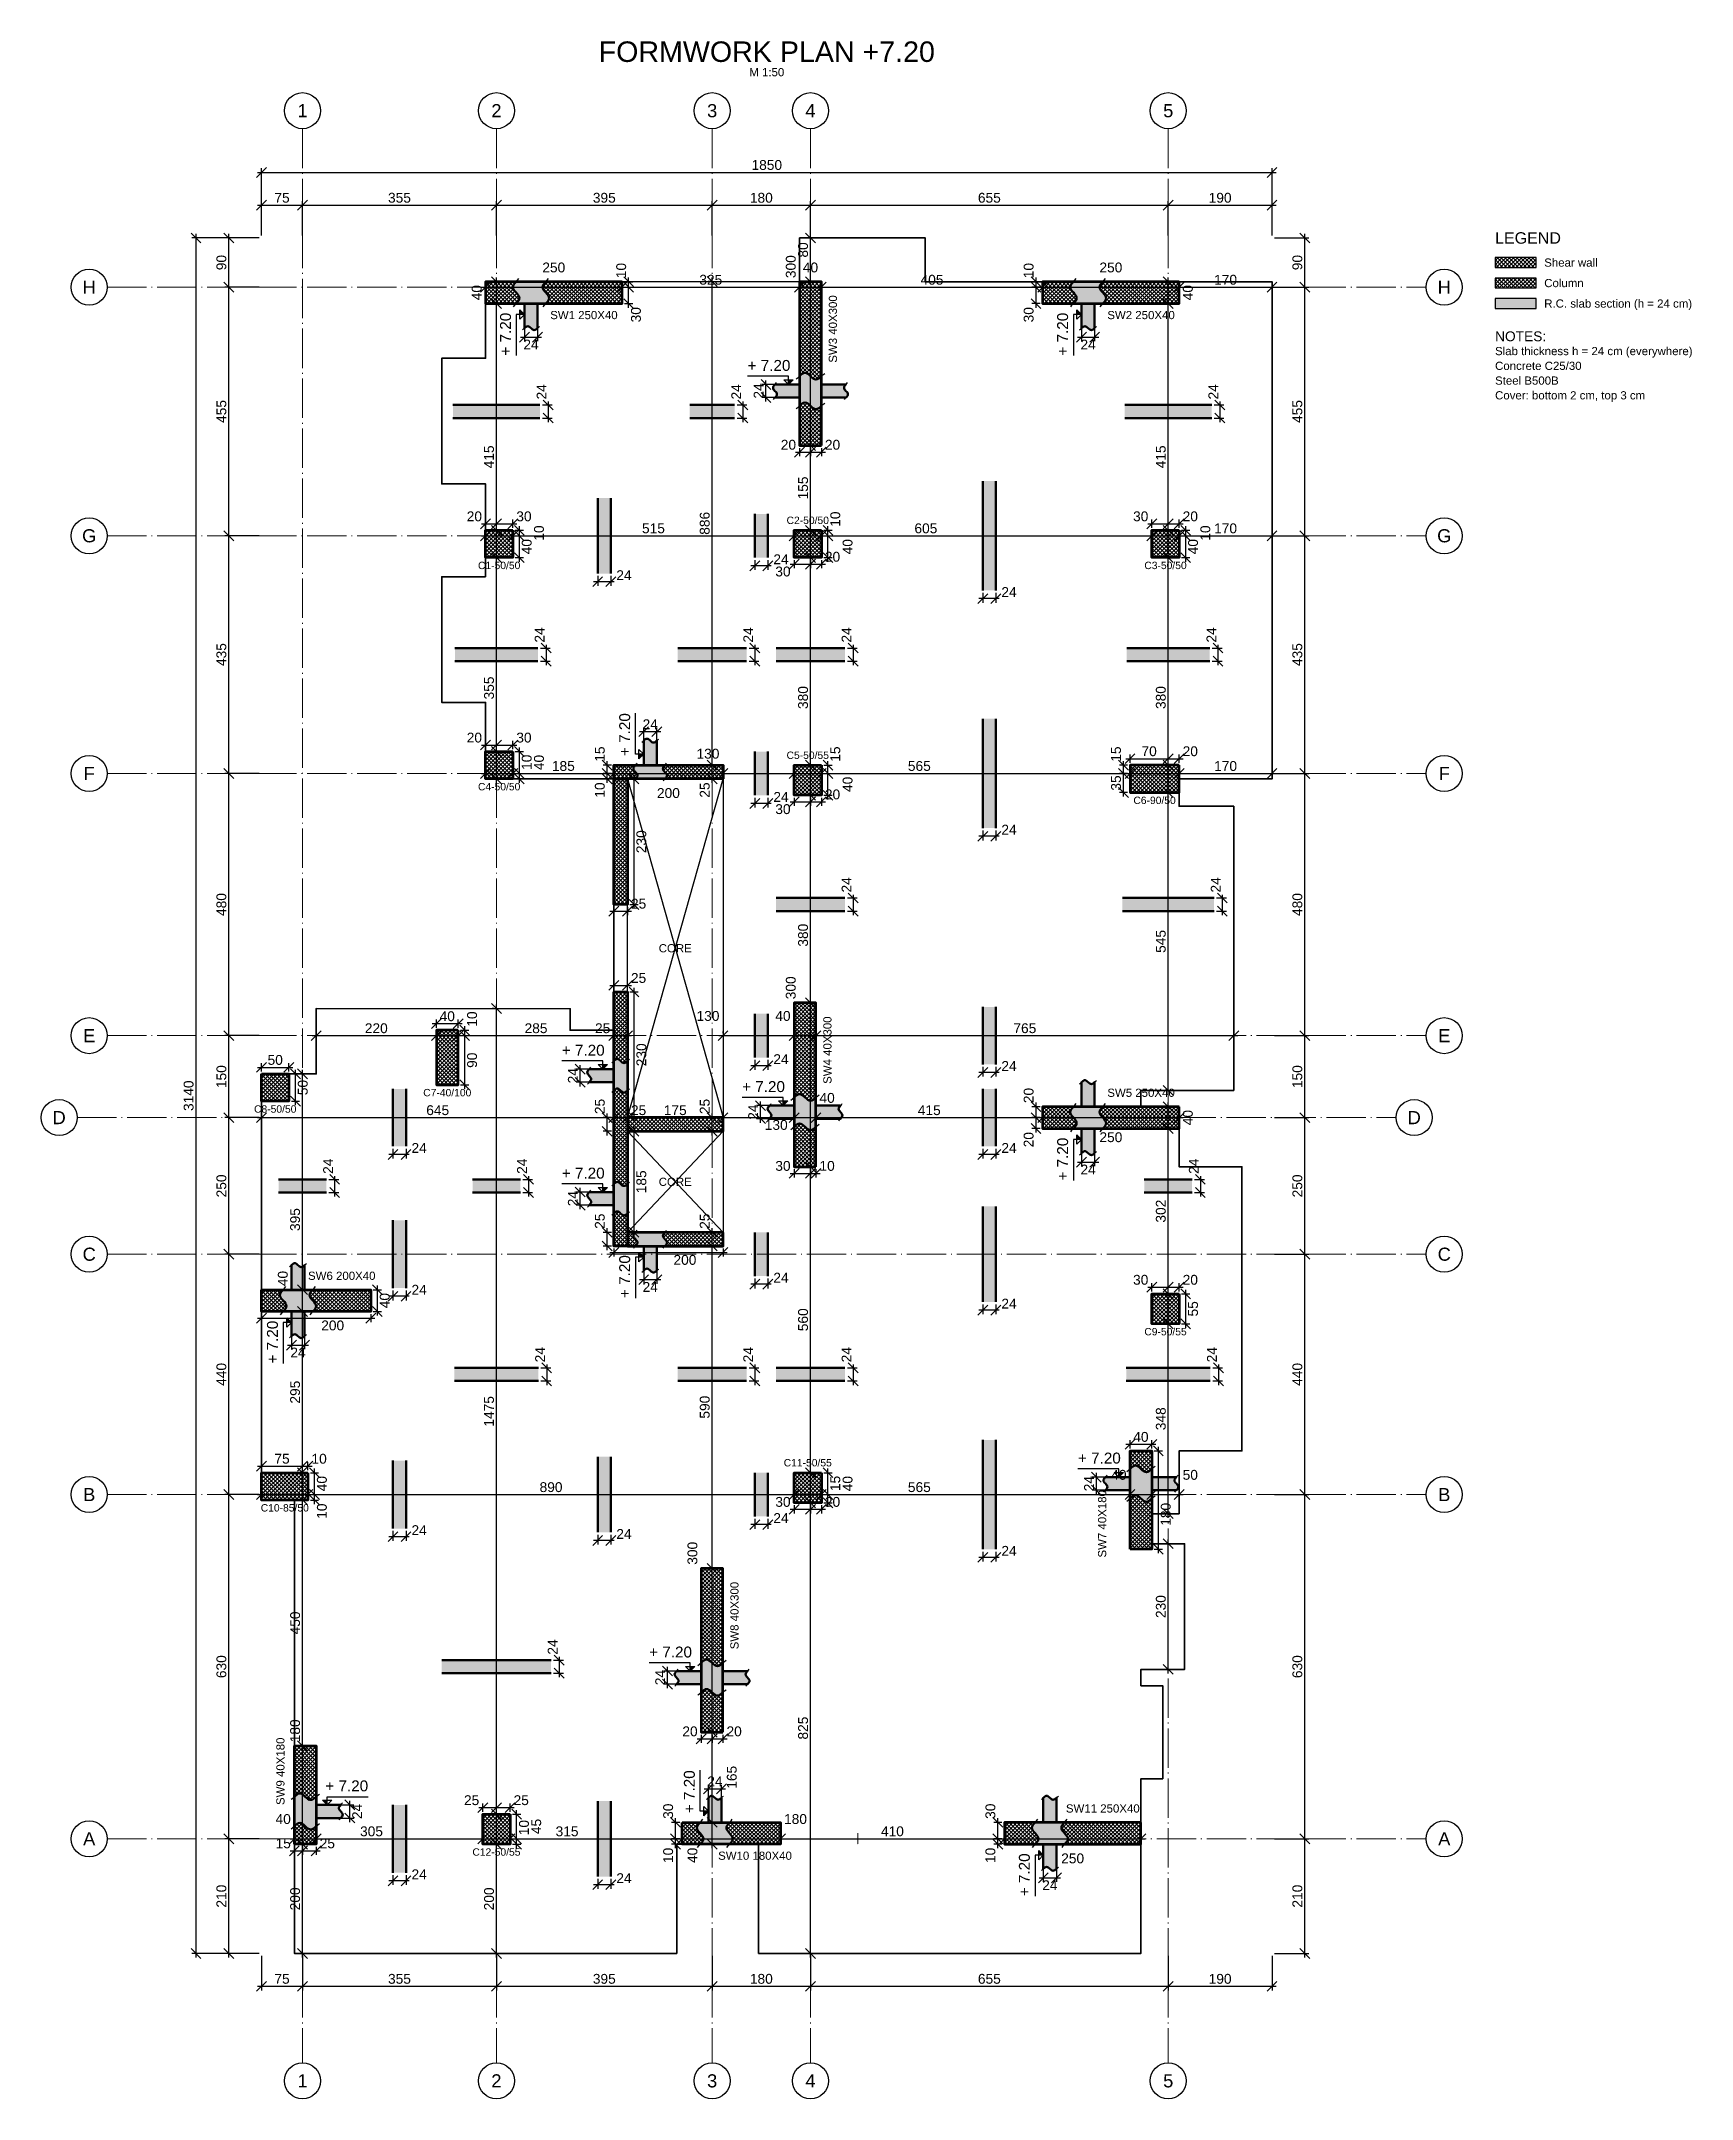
# Model space of a CAD drawing. Header units: millimetres. Extents: x -404 to 6018, y -5139 to 7890.
# Drawn here: x -404 to 2619, y 4124 to 7890 of the extents above; entities that cross this region are included whole.
import ezdxf
from ezdxf.enums import TextEntityAlignment as Align

# ---------------------------------------------------------------- set-up
doc = ezdxf.new("R2010")
doc.units = ezdxf.units.MM
doc.linetypes.add('ZWCAD_ISO04W100', pattern=[30.5, 24, -3, 0.5, -3])
for name, color, linetype, lineweight in [('AXIS LINES', 255, 'ZWCAD_ISO04W100', 13), ('COLUMN', 140, 'Continuous', 53), ('SLAB', 3, 'Continuous', 35), ('WALL', 10, 'Continuous', 53)]:
    doc.layers.add(name, color=color, linetype=linetype, lineweight=lineweight)
for name, color, linetype in [('FLOOR', 3, 'Continuous'), ('FW_AXIS', 7, 'Continuous'), ('FW_COLUMN_HATCH', 8, 'Continuous'), ('FW_DIM', 7, 'Continuous'), ('FW_OPENING', 1, 'Continuous'), ('FW_SLAB_SECTION', 8, 'Continuous'), ('FW_TEXT', 7, 'Continuous'), ('FW_WALL_HATCH', 8, 'Continuous'), ('FW_WALL_SECTION', 8, 'Continuous'), ('OPENING', 7, 'Continuous')]:
    doc.layers.add(name, color=color, linetype=linetype)
doc.styles.add('REBAR_TXT', font='arial.ttf')
doc.styles.get("Standard").update_dxf_attribs({"font": 'arial.ttf'})
doc.dimstyles.new('FW_DIM', dxfattribs={"dimtxt": 18, "dimasz": 9, "dimexe": 7.5, "dimexo": 4.5, "dimgap": 4.5, "dimtad": 1, "dimdec": 0, "dimtxsty": 'Standard', "dimtsz": 9, "dimcen": 2.5, "dimdle": 7.5, "dimclrd": 256, "dimclre": 256, "dimclrt": 7, "dimazin": 3, "dimtfac": 1, "dimtmove": 2, "dimatfit": 3})

msp = doc.modelspace()

# ---------------------------------------------------------------- texts
at = {"layer": 'FW_AXIS', "color": 7, "style": 'REBAR_TXT'}
for s, p in [('1', (75, 7763.2)), ('2', (430, 7763.2)), ('3', (825, 7763.2)), ('4', (1005, 7763.2)), ('5', (1660, 7763.2)), ('H', (-315.6, 7440.1)), ('H', (2165.4, 7440.1)), ('G', (-315.6, 6985.1)), ('G', (2165.4, 6985.1)), ('F', (-315.6, 6550.1)), ('F', (2165.4, 6550.1)), ('E', (-315.6, 6070.1)), ('E', (2165.4, 6070.1)), ('D', (-370.6, 5920.1)), ('D', (2110.4, 5920.1)), ('C', (-315.6, 5670.1)), ('C', (2165.4, 5670.1)), ('B', (-315.6, 5230.1)), ('B', (2165.4, 5230.1)), ('A', (-315.6, 4600.1)), ('A', (2165.4, 4600.1)), ('1', (75, 4157)), ('2', (430, 4157)), ('3', (825, 4157)), ('4', (1005, 4157)), ('5', (1660, 4157))]:
    msp.add_text(s, height=24, dxfattribs=at).set_placement(p, align=Align.MIDDLE_CENTER)
at = {"layer": 'FW_TEXT', "color": 7, "style": 'REBAR_TXT'}
for s, height, p in [('FORMWORK PLAN +7.20', 37.5, (925, 7871.2)), ('M 1:50', 15, (925, 7833.7)), ('CORE', 15, (757.4, 6230.1)), ('CORE', 15, (757.4, 5802.6))]:
    msp.add_text(s, height=height, dxfattribs=at).set_placement(p, align=Align.MIDDLE_CENTER)
for s, height, p in [('LEGEND', 21, (2258.4, 7530.2)), ('Shear wall', 15, (2348.4, 7485.2)), ('Column', 15, (2348.4, 7447.7)), ('R.C. slab section (h = 24 cm)', 15, (2348.4, 7410.2)), ('NOTES:', 18, (2258.4, 7350.2)), ('Slab thickness h = 24 cm (everywhere)', 15, (2258.4, 7323.2)), ('Steel B500B', 15, (2258.4, 7269.2)), ('Concrete C25/30', 15, (2258.4, 7296.2)), ('Cover: bottom 2 cm, top 3 cm', 15, (2258.4, 7242.2))]:
    msp.add_text(s, height=height, dxfattribs=at).set_placement(p, align=Align.MIDDLE_LEFT)
for s, p in [('SW3 40X300', (1038.5, 7363.6)), ('SW4 40X300', (1028.5, 6043.6)), ('SW8 40X300', (858.3, 5008.6))]:
    msp.add_text(s, height=15, rotation=90, dxfattribs=at).set_placement(p, align=Align.TOP_CENTER)
for s, height, p in [('SW1 250X40', 15, (590.2, 7396.6)), ('SW2 250X40', 15, (1610.2, 7396.6)), ('C1-50/50', 13.5, (435, 6937.6)), ('C3-50/50', 13.5, (1655, 6937.6)), ('C4-50/50', 13.5, (435, 6532.6)), ('C6-90/50', 13.5, (1635, 6507.6)), ('C7-40/100', 13.5, (340, 5972.6)), ('C8-50/50', 13.5, (25, 5942.6)), ('C9-50/55', 13.5, (1655, 5535.1)), ('C10-85/50', 13.5, (42.5, 5212.6)), ('C12-50/55', 13.5, (430, 4582.6)), ('SW10 180X40', 15, (903.5, 4576.6))]:
    msp.add_text(s, height=height, dxfattribs=at).set_placement(p, align=Align.TOP_CENTER)
for s, height, p in [('C2-50/50', 13.5, (1000, 7002.6)), ('C5-50/55', 13.5, (1000, 6572.6)), ('SW5 250X40', 15, (1610.2, 5953.6)), ('SW6 200X40', 15, (146.8, 5618.6)), ('C11-50/55', 13.5, (1000, 5277.6)), ('SW11 250X40', 15, (1540.2, 4643.6))]:
    msp.add_text(s, height=height, dxfattribs=at).set_placement(p, align=Align.BOTTOM_CENTER)
for s, p in [('SW7 40X180', (1551, 5176.6)), ('SW9 40X180', (46.5, 4723.6))]:
    msp.add_text(s, height=15, rotation=90, dxfattribs=at).set_placement(p, align=Align.BOTTOM_CENTER)
at = {"layer": 'FW_WALL_SECTION', "color": 7, "style": 'REBAR_TXT'}
for p in [(462.6, 7314.9), (1482.6, 7314.9), (1482.6, 5804.9), (680.8, 5589.9), (35.9, 5469.9), (1412.6, 4494.9)]:
    msp.add_text('+ 7.20', height=20, rotation=90, dxfattribs=at).set_placement(p, align=Align.BOTTOM_LEFT)
for p in [(889.8, 7280.9), (549.7, 6027.5), (879.8, 5960.9), (549.7, 5802.5), (1494.7, 5280.9), (709.6, 4925.9)]:
    msp.add_text('+ 7.20', height=20, dxfattribs=at).set_placement(p, align=Align.BOTTOM_LEFT)
for p in [(680.8, 6660.4), (799.2, 4725.4)]:
    msp.add_text('+ 7.20', height=20, rotation=90, dxfattribs=at).set_placement(p, align=Align.BOTTOM_RIGHT)
msp.add_text('+ 7.20', height=20, dxfattribs=at).set_placement((195.2, 4680.9), align=Align.BOTTOM_RIGHT)

# ---------------------------------------------------------------- blocks, each defined once
blk = doc.blocks.new('_Oblique')
at = {"color": 0, "linetype": 'ByBlock', "lineweight": -2}
blk.add_line((-0.5, -0.5), (0.5, 0.5), dxfattribs=at)
blk = doc.blocks.new('*D129')
for p, q in [((397.5, 4600.1), (462.5, 4600.1)), ((405, 4604.6), (405, 4607.6)), ((455, 4604.6), (455, 4607.6))]:
    blk.add_line(p, q)
at = {"layer": 'Defpoints'}
for p in [(405, 4600.1), (405, 4600.1), (455, 4600.1)]:
    blk.add_point(p, dxfattribs=at)
at = {"layer": 'FW_DIM', "xscale": 18, "yscale": 18}
for p in [(405, 4600.1), (455, 4600.1)]:
    blk.add_blockref('_OBLIQUE', p, dxfattribs=at)
blk = doc.blocks.new('*D134')
for p, q in [((0, 5234.6), (0, 5237.6)), ((85, 5234.6), (85, 5237.6)), ((-7.5, 5230.1), (92.5, 5230.1))]:
    blk.add_line(p, q)
at = {"layer": 'Defpoints'}
for p in [(0, 5230.1), (0, 5230.1), (85, 5230.1)]:
    blk.add_point(p, dxfattribs=at)
at = {"layer": 'FW_DIM', "xscale": 18, "yscale": 18}
for p in [(0, 5230.1), (85, 5230.1)]:
    blk.add_blockref('_OBLIQUE', p, dxfattribs=at)
blk = doc.blocks.new('*D136')
for p, q in [((975, 5234.6), (975, 5237.6)), ((1025, 5234.6), (1025, 5237.6)), ((967.5, 5230.1), (1032.5, 5230.1))]:
    blk.add_line(p, q)
at = {"layer": 'Defpoints'}
for p in [(975, 5230.1), (975, 5230.1), (1025, 5230.1)]:
    blk.add_point(p, dxfattribs=at)
at = {"layer": 'FW_DIM', "xscale": 18, "yscale": 18}
for p in [(975, 5230.1), (1025, 5230.1)]:
    blk.add_blockref('_OBLIQUE', p, dxfattribs=at)
blk = doc.blocks.new('*D148')
for p, q in [((312.5, 6070.1), (367.5, 6070.1)), ((320, 6074.6), (320, 6077.6)), ((360, 6074.6), (360, 6077.6))]:
    blk.add_line(p, q)
at = {"layer": 'Defpoints'}
for p in [(320, 6070.1), (320, 6070.1), (360, 6070.1)]:
    blk.add_point(p, dxfattribs=at)
at = {"layer": 'FW_DIM', "xscale": 18, "yscale": 18}
for p in [(320, 6070.1), (360, 6070.1)]:
    blk.add_blockref('_OBLIQUE', p, dxfattribs=at)
blk = doc.blocks.new('*D154')
for p, q in [((410, 6554.6), (410, 6557.6)), ((460, 6554.6), (460, 6557.6)), ((402.5, 6550.1), (467.5, 6550.1))]:
    blk.add_line(p, q)
at = {"layer": 'Defpoints'}
for p in [(410, 6550.1), (410, 6550.1), (460, 6550.1)]:
    blk.add_point(p, dxfattribs=at)
at = {"layer": 'FW_DIM', "xscale": 18, "yscale": 18}
for p in [(410, 6550.1), (460, 6550.1)]:
    blk.add_blockref('_OBLIQUE', p, dxfattribs=at)
blk = doc.blocks.new('*D158')
for p, q in [((975, 6554.6), (975, 6557.6)), ((1025, 6554.6), (1025, 6557.6)), ((967.5, 6550.1), (1032.5, 6550.1))]:
    blk.add_line(p, q)
at = {"layer": 'Defpoints'}
for p in [(975, 6550.1), (975, 6550.1), (1025, 6550.1)]:
    blk.add_point(p, dxfattribs=at)
at = {"layer": 'FW_DIM', "xscale": 18, "yscale": 18}
for p in [(975, 6550.1), (1025, 6550.1)]:
    blk.add_blockref('_OBLIQUE', p, dxfattribs=at)
blk = doc.blocks.new('*D160')
for p, q in [((1590, 6554.6), (1590, 6557.6)), ((1680, 6554.6), (1680, 6557.6)), ((1582.5, 6550.1), (1687.5, 6550.1))]:
    blk.add_line(p, q)
at = {"layer": 'Defpoints'}
for p in [(1590, 6550.1), (1590, 6550.1), (1680, 6550.1)]:
    blk.add_point(p, dxfattribs=at)
at = {"layer": 'FW_DIM', "xscale": 18, "yscale": 18}
for p in [(1590, 6550.1), (1680, 6550.1)]:
    blk.add_blockref('_OBLIQUE', p, dxfattribs=at)
blk = doc.blocks.new('*D162')
for p, q in [((402.4, 6985.1), (467.5, 6985.1)), ((409.9, 6989.6), (409.9, 6992.6)), ((460, 6989.6), (460, 6992.6))]:
    blk.add_line(p, q)
at = {"layer": 'Defpoints'}
for p in [(409.9, 6985.1), (409.9, 6985.1), (460, 6985.1)]:
    blk.add_point(p, dxfattribs=at)
at = {"layer": 'FW_DIM', "xscale": 18, "yscale": 18}
for p in [(409.9, 6985.1), (460, 6985.1)]:
    blk.add_blockref('_OBLIQUE', p, dxfattribs=at)
blk = doc.blocks.new('*D164')
for p, q in [((967.5, 6985.1), (1032.5, 6985.1)), ((975, 6989.6), (975, 6992.6)), ((1025, 6989.6), (1025, 6992.6))]:
    blk.add_line(p, q)
at = {"layer": 'Defpoints'}
for p in [(975, 6985.1), (975, 6985.1), (1025, 6985.1)]:
    blk.add_point(p, dxfattribs=at)
at = {"layer": 'FW_DIM', "xscale": 18, "yscale": 18}
for p in [(975, 6985.1), (1025, 6985.1)]:
    blk.add_blockref('_OBLIQUE', p, dxfattribs=at)
blk = doc.blocks.new('*D166')
for p, q in [((1622.5, 6985.1), (1687.5, 6985.1)), ((1630, 6989.6), (1630, 6992.6)), ((1680, 6989.6), (1680, 6992.6))]:
    blk.add_line(p, q)
at = {"layer": 'Defpoints'}
for p in [(1630, 6985.1), (1630, 6985.1), (1680, 6985.1)]:
    blk.add_point(p, dxfattribs=at)
at = {"layer": 'FW_DIM', "xscale": 18, "yscale": 18}
for p in [(1630, 6985.1), (1680, 6985.1)]:
    blk.add_blockref('_OBLIQUE', p, dxfattribs=at)
blk = doc.blocks.new('*D177')
for p, q in [((75, 5212.6), (75, 5277.6)), ((70.5, 5270.1), (67.5, 5270.1)), ((70.5, 5220.1), (67.5, 5220.1))]:
    blk.add_line(p, q)
at = {"layer": 'Defpoints'}
for p in [(75, 5270.1), (75, 5220.1), (75, 5220.1)]:
    blk.add_point(p, dxfattribs=at)
at = {"layer": 'FW_DIM', "xscale": 18, "yscale": 18, "rotation": 90}
for p in [(75, 5270.1), (75, 5220.1)]:
    blk.add_blockref('_OBLIQUE', p, dxfattribs=at)
blk = doc.blocks.new('*D182')
for p, q in [((425.5, 4645.1), (422.5, 4645.1)), ((430, 4582.6), (430, 4652.6)), ((425.5, 4590.1), (422.5, 4590.1))]:
    blk.add_line(p, q)
at = {"layer": 'Defpoints'}
for p in [(430, 4645.1), (430, 4590.1), (430, 4590.1)]:
    blk.add_point(p, dxfattribs=at)
at = {"layer": 'FW_DIM', "xscale": 18, "yscale": 18, "rotation": 90}
for p in [(430, 4645.1), (430, 4590.1)]:
    blk.add_blockref('_OBLIQUE', p, dxfattribs=at)
blk = doc.blocks.new('*D184')
for p, q in [((430, 6532.6), (430, 6597.6)), ((425.5, 6590.1), (422.5, 6590.1)), ((425.5, 6540.1), (422.5, 6540.1))]:
    blk.add_line(p, q)
at = {"layer": 'Defpoints'}
for p in [(430, 6590.1), (430, 6540.1), (430, 6540.1)]:
    blk.add_point(p, dxfattribs=at)
at = {"layer": 'FW_DIM', "xscale": 18, "yscale": 18, "rotation": 90}
for p in [(430, 6590.1), (430, 6540.1)]:
    blk.add_blockref('_OBLIQUE', p, dxfattribs=at)
blk = doc.blocks.new('*D186')
for p, q in [((425.5, 6995.1), (422.5, 6995.1)), ((430, 6937.6), (430, 7002.6)), ((425.5, 6945.1), (422.5, 6945.1))]:
    blk.add_line(p, q)
at = {"layer": 'Defpoints'}
for p in [(430, 6995.1), (430, 6945.1), (430, 6945.1)]:
    blk.add_point(p, dxfattribs=at)
at = {"layer": 'FW_DIM', "xscale": 18, "yscale": 18, "rotation": 90}
for p in [(430, 6995.1), (430, 6945.1)]:
    blk.add_blockref('_OBLIQUE', p, dxfattribs=at)
blk = doc.blocks.new('*D198')
for p, q in [((1005, 5207.6), (1005, 5277.6)), ((1000.5, 5270.1), (997.5, 5270.1)), ((1000.5, 5215.1), (997.5, 5215.1))]:
    blk.add_line(p, q)
at = {"layer": 'Defpoints'}
for p in [(1005, 5270.1), (1005, 5215.1), (1005, 5215.1)]:
    blk.add_point(p, dxfattribs=at)
at = {"layer": 'FW_DIM', "xscale": 18, "yscale": 18, "rotation": 90}
for p in [(1005, 5270.1), (1005, 5215.1)]:
    blk.add_blockref('_OBLIQUE', p, dxfattribs=at)
blk = doc.blocks.new('*D202')
for p, q in [((1000.5, 6565.1), (997.5, 6565.1)), ((1005, 6502.6), (1005, 6572.6)), ((1000.5, 6510.1), (997.5, 6510.1))]:
    blk.add_line(p, q)
at = {"layer": 'Defpoints'}
for p in [(1005, 6565.1), (1005, 6510.1), (1005, 6510.1)]:
    blk.add_point(p, dxfattribs=at)
at = {"layer": 'FW_DIM', "xscale": 18, "yscale": 18, "rotation": 90}
for p in [(1005, 6565.1), (1005, 6510.1)]:
    blk.add_blockref('_OBLIQUE', p, dxfattribs=at)
blk = doc.blocks.new('*D204')
for p, q in [((1000.5, 6995.1), (997.5, 6995.1)), ((1005, 6937.6), (1005, 7002.6)), ((1000.5, 6945.1), (997.5, 6945.1))]:
    blk.add_line(p, q)
at = {"layer": 'Defpoints'}
for p in [(1005, 6995.1), (1005, 6945.1), (1005, 6945.1)]:
    blk.add_point(p, dxfattribs=at)
at = {"layer": 'FW_DIM', "xscale": 18, "yscale": 18, "rotation": 90}
for p in [(1005, 6995.1), (1005, 6945.1)]:
    blk.add_blockref('_OBLIQUE', p, dxfattribs=at)
blk = doc.blocks.new('*D210')
for p, q in [((1655.5, 5597.6), (1652.5, 5597.6)), ((1660, 5535.1), (1660, 5605.1)), ((1655.5, 5542.6), (1652.5, 5542.6))]:
    blk.add_line(p, q)
at = {"layer": 'Defpoints'}
for p in [(1660, 5597.6), (1660, 5542.6), (1660, 5542.6)]:
    blk.add_point(p, dxfattribs=at)
at = {"layer": 'FW_DIM', "xscale": 18, "yscale": 18, "rotation": 90}
for p in [(1660, 5597.6), (1660, 5542.6)]:
    blk.add_blockref('_OBLIQUE', p, dxfattribs=at)
blk = doc.blocks.new('*D214')
for p, q in [((1655.5, 6565.1), (1652.5, 6565.1)), ((1660, 6507.6), (1660, 6572.6)), ((1655.5, 6515.1), (1652.5, 6515.1))]:
    blk.add_line(p, q)
at = {"layer": 'Defpoints'}
for p in [(1660, 6565.1), (1660, 6515.1), (1660, 6515.1)]:
    blk.add_point(p, dxfattribs=at)
at = {"layer": 'FW_DIM', "xscale": 18, "yscale": 18, "rotation": 90}
for p in [(1660, 6565.1), (1660, 6515.1)]:
    blk.add_blockref('_OBLIQUE', p, dxfattribs=at)
blk = doc.blocks.new('*D216')
for p, q in [((1655.5, 6995.1), (1652.5, 6995.1)), ((1660, 6937.6), (1660, 7002.6)), ((1655.5, 6945.1), (1652.5, 6945.1))]:
    blk.add_line(p, q)
at = {"layer": 'Defpoints'}
for p in [(1660, 6995.1), (1660, 6945.1), (1660, 6945.1)]:
    blk.add_point(p, dxfattribs=at)
at = {"layer": 'FW_DIM', "xscale": 18, "yscale": 18, "rotation": 90}
for p in [(1660, 6995.1), (1660, 6945.1)]:
    blk.add_blockref('_OBLIQUE', p, dxfattribs=at)

# ---------------------------------------------------------------- dimensions: what is measured, and where the dimension line sits
at = {"layer": 'FW_DIM'}
for base, p1, p2 in [((0, 7650.2), (0, 7530.2), (1850, 7530.2)), ((0, 7590.2), (0, 7530.2), (75, 7530.2)), ((75, 7590.2), (75, 7530.2), (430, 7530.2)), ((430, 7590.2), (430, 7530.2), (825, 7530.2)), ((825, 7590.2), (825, 7530.2), (1005, 7530.2)), ((1005, 7590.2), (1005, 7530.2), (1660, 7530.2)), ((1660, 7590.2), (1660, 7530.2), (1850, 7530.2)), ((0, 4330.1), (0, 4390.1), (75, 4390.1)), ((75, 4330.1), (75, 4390.1), (430, 4390.1)), ((430, 4330.1), (430, 4390.1), (825, 4390.1)), ((825, 4330.1), (825, 4390.1), (1005, 4390.1)), ((1005, 4330.1), (1005, 4390.1), (1660, 4390.1)), ((1660, 4330.1), (1660, 4390.1), (1850, 4390.1))]:
    msp.add_linear_dim(base=base, p1=p1, p2=p2, dimstyle='FW_DIM', dxfattribs=at).render()
for base, p1, p2 in [((-120, 4390.1), (0, 4390.1), (0, 7530.2)), ((-60, 7440.1), (0, 7440.1), (0, 7530.2)), ((1910, 7440.1), (1850, 7440.1), (1850, 7530.2)), ((-60, 6985.1), (0, 6985.1), (0, 7440.1)), ((1910, 6985.1), (1850, 6985.1), (1850, 7440.1)), ((-60, 6550.1), (0, 6550.1), (0, 6985.1)), ((1910, 6550.1), (1850, 6550.1), (1850, 6985.1)), ((-60, 6070.1), (0, 6070.1), (0, 6550.1)), ((1910, 6070.1), (1850, 6070.1), (1850, 6550.1)), ((-60, 5920.1), (0, 5920.1), (0, 6070.1)), ((1910, 5920.1), (1850, 5920.1), (1850, 6070.1)), ((-60, 5670.1), (0, 5670.1), (0, 5920.1)), ((1910, 5670.1), (1850, 5670.1), (1850, 5920.1)), ((-60, 5230.1), (0, 5230.1), (0, 5670.1)), ((1910, 5230.1), (1850, 5230.1), (1850, 5670.1)), ((-60, 4600.1), (0, 4600.1), (0, 5230.1)), ((1910, 4600.1), (1850, 4600.1), (1850, 5230.1)), ((-60, 4390.1), (0, 4390.1), (0, 4600.1)), ((1910, 4390.1), (1850, 4390.1), (1850, 4600.1))]:
    msp.add_linear_dim(base=base, p1=p1, p2=p2, angle=90, dimstyle='FW_DIM', dxfattribs=at).render()
for base, p1, p2, location, text in [((1005, 7450.1), (1005, 7450.1), (1005, 7530.2), (991.5, 7508.3), '80'), ((1005, 7150.1), (1005, 7150.1), (1005, 7450.1), (969, 7477.7), '300'), ((430, 7410.1), (430, 7410.1), (430, 7450.1), (394, 7430.1), '40'), ((672, 7440.1), (660, 7440.1), (660, 7450.1), (658.5, 7470.5), '10'), ((825, 6565.1), (825, 6565.1), (825, 7450.6), (811.5, 7007.9), '886'), ((1418, 7440.1), (1430, 7440.1), (1430, 7450.1), (1404.5, 7470.5), '10'), ((1660, 7410.1), (1660, 7410.1), (1660, 7450.1), (1696, 7430.1), '40'), ((672, 7410.1), (660, 7410.1), (660, 7440.1), (685.5, 7389.7), '30'), ((1418, 7410.1), (1430, 7410.1), (1430, 7440.1), (1404.5, 7389.7), '30'), ((430, 6995.1), (430, 6995.1), (430, 7410.1), (416.5, 7129.5), '415'), ((1660, 6995.1), (1660, 6995.1), (1660, 7410.1), (1646.5, 7129.5), '415'), ((923.5, 7238.1), (985, 7238.1), (985, 7262.1), (910, 7250.1), '24'), ((524.6, 7200.6), (509.6, 7200.6), (509.6, 7224.6), (512.6, 7248.6), '24'), ((881, 7200.6), (866, 7200.6), (866, 7224.6), (869, 7248.6), '24'), ((1754.6, 7200.6), (1739.6, 7200.6), (1739.6, 7224.6), (1742.6, 7248.6), '24'), ((1005, 6995.1), (1005, 6995.1), (1005, 7150.1), (991.5, 7072.6), '155'), ((1037, 6985.1), (1025, 6985.1), (1025, 6995.1), (1050.5, 7015.5), '10'), ((472, 6985.1), (460, 6985.1), (460, 6995.1), (508, 6990.1), '10'), ((472, 6945.1), (460, 6945.1), (460, 6985.1), (485.5, 6965.1), '40'), ((1037, 6945.1), (1025, 6945.1), (1025, 6985.1), (1073, 6965.1), '40'), ((1692, 6985.1), (1680, 6985.1), (1680, 6995.1), (1728, 6990.1), '10'), ((1692, 6945.1), (1680, 6945.1), (1680, 6985.1), (1705.5, 6965.1), '40'), ((430, 6590.1), (430, 6590.1), (430, 6945.1), (416.5, 6706.5), '355'), ((1005, 6565.1), (1005, 6565.1), (1005, 6945.1), (991.5, 6689), '380'), ((1660, 6565.1), (1660, 6565.1), (1660, 6945.1), (1646.5, 6689), '380'), ((521.1, 6755.6), (506.1, 6755.6), (506.1, 6779.6), (509.1, 6803.6), '24'), ((903, 6755.6), (888, 6755.6), (888, 6779.6), (891, 6803.6), '24'), ((1083, 6755.6), (1068, 6755.6), (1068, 6779.6), (1071, 6803.6), '24'), ((1751.1, 6755.6), (1736.1, 6755.6), (1736.1, 6779.6), (1739.1, 6803.6), '24'), ((472, 6550.1), (460, 6550.1), (460, 6590.1), (508, 6570.1), '40'), ((632.9, 6550.1), (644.9, 6550.1), (644.9, 6565.1), (619.4, 6585.5), '15'), ((1037, 6550.1), (1025, 6550.1), (1025, 6565.1), (1050.5, 6585.5), '15'), ((1578, 6550.1), (1590, 6550.1), (1590, 6565.1), (1564.5, 6585.5), '15'), ((472, 6540.1), (460, 6540.1), (460, 6550.1), (485.5, 6570.5), '10'), ((632.9, 6540.1), (644.9, 6540.1), (644.9, 6550.1), (619.4, 6519.7), '10'), ((825, 6540.1), (825, 6540.1), (825, 6565.1), (811.5, 6519.7), '25'), ((1037, 6510.1), (1025, 6510.1), (1025, 6550.1), (1073, 6530.1), '40'), ((1578, 6515.1), (1590, 6515.1), (1590, 6550.1), (1564.5, 6532.6), '35'), ((681.9, 6310.1), (669.9, 6310.1), (669.9, 6540.1), (695.4, 6425.1), '230'), ((1005, 6130.1), (1005, 6130.1), (1005, 6510.1), (991.5, 6254), '380'), ((1660, 5970), (1660, 5970), (1660, 6515.1), (1646.5, 6242.6), '545'), ((1083, 6298.1), (1068, 6298.1), (1068, 6322.1), (1071, 6346.1), '24'), ((1759, 6298.1), (1744, 6298.1), (1744, 6322.1), (1747, 6346.1), '24'), ((1005, 5830.1), (1005, 5830.1), (1005, 6130.1), (969, 6157.7), '300'), ((681.9, 5920.1), (669.9, 5920.1), (669.9, 6150.1), (695.4, 6035.1), '230'), ((372, 6070.1), (360, 6070.1), (360, 6080.1), (385.5, 6100.5), '10'), ((430, 4645.1), (430, 4645.1), (430, 6119.7), (416.5, 5382.4), '1475'), ((372, 5980.1), (360, 5980.1), (360, 6070.1), (385.5, 6025.1), '90'), ((75, 5605.1), (75, 5605.1), (75, 6000.1), (61.5, 5733.5), '395'), ((62, 5950.1), (50, 5950.1), (50, 6000.1), (75.5, 5975.1), '50'), ((583.4, 5984.8), (644.9, 5984.8), (644.9, 6008.8), (569.9, 5996.8), '24'), ((632.9, 5895.1), (644.9, 5895.1), (644.9, 5920.1), (619.4, 5940.5), '25'), ((825, 5895.1), (825, 5895.1), (825, 5920.1), (811.5, 5940.5), '25'), ((913.5, 5918.1), (975, 5918.1), (975, 5942.1), (900, 5930.1), '24'), ((1418, 5920.1), (1430, 5920.1), (1430, 5940.1), (1404.5, 5960.5), '20'), ((1418, 5900.1), (1430, 5900.1), (1430, 5920.1), (1404.5, 5879.7), '20'), ((1660, 5900.1), (1660, 5900.1), (1660, 5940.1), (1696, 5920.1), '40'), ((681.9, 5710.1), (669.9, 5710.1), (669.9, 5895.1), (695.4, 5802.6), '185'), ((1660, 5597.6), (1660, 5597.6), (1660, 5900.1), (1646.5, 5748.9), '302'), ((133.8, 5783.1), (118.8, 5783.1), (118.8, 5807.1), (121.8, 5831.1), '24'), ((488.8, 5783.1), (473.8, 5783.1), (473.8, 5807.1), (476.8, 5831.1), '24'), ((1005, 5270.1), (1005, 5270.1), (1005, 5830.1), (991.5, 5550.1), '560'), ((1718.8, 5783.1), (1703.8, 5783.1), (1703.8, 5807.1), (1706.8, 5831.1), '24'), ((583.4, 5759.8), (644.9, 5759.8), (644.9, 5783.8), (569.9, 5771.8), '24'), ((632.9, 5685.1), (644.9, 5685.1), (644.9, 5710.1), (619.4, 5730.5), '25'), ((825, 5685.1), (825, 5685.1), (825, 5710.1), (811.5, 5730.5), '25'), ((825, 5095.1), (825, 5095.1), (825, 5685.1), (811.5, 5390.1), '590'), ((75, 5565.1), (75, 5565.1), (75, 5605.1), (39, 5625.5), '40'), ((212, 5565.1), (200, 5565.1), (200, 5605.1), (225.5, 5585.1), '40'), ((1692, 5542.6), (1680, 5542.6), (1680, 5597.6), (1705.5, 5570.1), '55'), ((75, 5270.1), (75, 5270.1), (75, 5565.1), (61.5, 5417.6), '295'), ((1660, 5195.1), (1660, 5195.1), (1660, 5542.6), (1646.5, 5368.9), '348'), ((522, 5438.1), (507, 5438.1), (507, 5462.1), (510, 5486.1), '24'), ((903, 5438.1), (888, 5438.1), (888, 5462.1), (891, 5486.1), '24'), ((1083, 5438.1), (1068, 5438.1), (1068, 5462.1), (1071, 5486.1), '24'), ((1752, 5438.1), (1737, 5438.1), (1737, 5462.1), (1740, 5486.1), '24'), ((1642, 5130.1), (1630, 5130.1), (1630, 5310.1), (1655.5, 5194), '180'), ((97, 5230.1), (85, 5230.1), (85, 5270.1), (110.5, 5250.1), '40'), ((1037, 5230.1), (1025, 5230.1), (1025, 5270.1), (1073, 5250.1), '40'), ((97, 5220.1), (85, 5220.1), (85, 5230.1), (110.5, 5199.7), '10'), ((1037, 5215.1), (1025, 5215.1), (1025, 5230.1), (1050.5, 5250.5), '15'), ((1528.5, 5238.1), (1590, 5238.1), (1590, 5262.1), (1515, 5250.1), '24'), ((75, 4770.1), (75, 4770.1), (75, 5220.1), (61.5, 4995.1), '450'), ((1005, 4390.2), (1005, 4390.2), (1005, 5215.1), (991.5, 4802.7), '825'), ((825, 4795.1), (825, 4795.1), (825, 5095.1), (789, 5122.7), '300'), ((1660, 4910.1), (1660, 4910.1), (1660, 5140.1), (1646.5, 5025.1), '230'), ((545, 4903.1), (530, 4903.1), (530, 4927.1), (533, 4951.1), '24'), ((743.3, 4883.1), (804.8, 4883.1), (804.8, 4907.1), (729.8, 4895.1), '24'), ((75, 4590.1), (75, 4590.1), (75, 4770.1), (61.5, 4797.7), '180'), ((825, 4630.1), (825, 4630.1), (825, 4795.1), (861, 4712.6), '165'), ((161.5, 4638.1), (100, 4638.1), (100, 4662.1), (175, 4650.1), '24'), ((467, 4600.1), (455, 4600.1), (455, 4645.1), (503, 4622.6), '45'), ((467, 4590.1), (455, 4590.1), (455, 4600.1), (480.5, 4620.5), '10'), ((758, 4600.1), (770, 4600.1), (770, 4630.1), (744.5, 4650.5), '30'), ((825, 4590.1), (825, 4590.1), (825, 4630.1), (789, 4569.7), '40'), ((1348, 4600.1), (1360, 4600.1), (1360, 4630.1), (1334.5, 4650.5), '30'), ((75, 4390.1), (75, 4390.1), (75, 4590.1), (61.5, 4490.1), '200'), ((430, 4390.1), (430, 4390.1), (430, 4590.1), (416.5, 4490.1), '200'), ((758, 4590.1), (770, 4590.1), (770, 4600.1), (744.5, 4569.7), '10'), ((1348, 4590.1), (1360, 4590.1), (1360, 4600.1), (1334.5, 4569.7), '10')]:
    msp.add_linear_dim(base=base, p1=p1, p2=p2, angle=90, location=location, text=text, dimstyle='FW_DIM', override={"dimtmove": 2}, dxfattribs=at).render()
for base, p1, p2, location, text in [((410, 7440.1), (410, 7440.1), (660, 7440.1), (535, 7476.1), '250'), ((660, 7440.1), (660, 7440.1), (985, 7440.1), (822.5, 7453.6), '325'), ((985, 7440.1), (985, 7440.1), (1025, 7440.1), (1005, 7476.1), '40'), ((1025, 7440.1), (1025, 7440.1), (1430, 7440.1), (1227.5, 7453.6), '405'), ((1430, 7440.1), (1430, 7440.1), (1680, 7440.1), (1555, 7476.1), '250'), ((1680, 7440.1), (1680, 7440.1), (1850, 7440.1), (1765, 7453.6), '170'), ((481.3, 7348.6), (481.3, 7410.1), (505.3, 7410.1), (493.3, 7335.1), '24'), ((1501.3, 7348.6), (1501.3, 7410.1), (1525.3, 7410.1), (1513.3, 7335.1), '24'), ((985, 7138.1), (985, 7150.1), (1005, 7150.1), (964.6, 7151.6), '20'), ((1005, 7138.1), (1005, 7150.1), (1025, 7150.1), (1045.4, 7151.6), '20'), ((410, 7007.1), (410, 6995.1), (430, 6995.1), (389.6, 7020.6), '20'), ((430, 7007.1), (430, 6995.1), (460, 6995.1), (480.4, 7020.6), '30'), ((460, 6985.1), (460, 6985.1), (975, 6985.1), (717.5, 6998.6), '515'), ((1025, 6985.1), (1025, 6985.1), (1630, 6985.1), (1216.3, 6998.6), '605'), ((1630, 7007.1), (1630, 6995.1), (1660, 6995.1), (1609.6, 7020.6), '30'), ((1660, 7007.1), (1660, 6995.1), (1680, 6995.1), (1700.4, 7020.6), '20'), ((1680, 6985.1), (1680, 6985.1), (1850, 6985.1), (1765, 6998.6), '170'), ((903, 6930.1), (903, 6945.1), (927, 6945.1), (951, 6942.1), '24'), ((975, 6933.1), (975, 6945.1), (1005, 6945.1), (954.6, 6919.6), '30'), ((1005, 6933.1), (1005, 6945.1), (1025, 6945.1), (1045.4, 6946.6), '20'), ((615.5, 6901), (615.5, 6916), (639.5, 6916), (663.5, 6913), '24'), ((1320.5, 6870.1), (1320.5, 6885.1), (1344.5, 6885.1), (1368.5, 6882.1), '24'), ((699.6, 6626.6), (699.6, 6565.1), (723.6, 6565.1), (711.6, 6640.1), '24'), ((410, 6602.1), (410, 6590.1), (430, 6590.1), (389.6, 6615.6), '20'), ((430, 6602.1), (430, 6590.1), (460, 6590.1), (480.4, 6615.6), '30'), ((844.9, 6550.1), (844.9, 6550.1), (975, 6550.1), (817.3, 6586.1), '130'), ((1590, 6577.1), (1590, 6565.1), (1660, 6565.1), (1625, 6590.6), '70'), ((1660, 6577.1), (1660, 6565.1), (1680, 6565.1), (1700.4, 6590.6), '20'), ((460, 6550.1), (460, 6550.1), (644.9, 6550.1), (552.5, 6563.6), '185'), ((644.9, 6550.1), (644.9, 6550.1), (844.9, 6550.1), (744.9, 6514.1), '200'), ((1025, 6550.1), (1025, 6550.1), (1590, 6550.1), (1204.3, 6563.6), '565'), ((1680, 6550.1), (1680, 6550.1), (1850, 6550.1), (1765, 6563.6), '170'), ((903, 6495.1), (903, 6510.1), (927, 6510.1), (951, 6507.1), '24'), ((1005, 6498.1), (1005, 6510.1), (1025, 6510.1), (1045.4, 6511.6), '20'), ((975, 6498.1), (975, 6510.1), (1005, 6510.1), (954.6, 6484.6), '30'), ((1320.5, 6435.1), (1320.5, 6450.1), (1344.5, 6450.1), (1368.5, 6447.1), '24'), ((644.9, 6298.1), (644.9, 6310.1), (669.9, 6310.1), (690.3, 6311.6), '25'), ((644.9, 6162.1), (644.9, 6150.1), (669.9, 6150.1), (690.3, 6175.6), '25'), ((320, 6092.1), (320, 6080.1), (360, 6080.1), (340, 6105.6), '40'), ((844.9, 6070.1), (844.9, 6070.1), (975, 6070.1), (817.3, 6106.1), '130'), ((975, 6070.1), (975, 6070.1), (1015, 6070.1), (954.6, 6106.1), '40'), ((100.1, 6070.1), (100.1, 6070.1), (320, 6070.1), (210, 6083.6), '220'), ((360, 6070.1), (360, 6070.1), (644.9, 6070.1), (502.5, 6083.6), '285'), ((644.9, 6070.1), (644.9, 6070.1), (669.9, 6070.1), (624.5, 6083.6), '25'), ((1015, 6070.1), (1015, 6070.1), (1780, 6070.1), (1397.5, 6083.6), '765'), ((0, 6012.1), (0, 6000.1), (50, 6000.1), (25, 6025.6), '50'), ((903, 6015.1), (903, 6030.1), (927, 6030.1), (951, 6027.1), '24'), ((1320.5, 6002.6), (1320.5, 6017.6), (1344.5, 6017.6), (1368.5, 6014.6), '24'), ((975, 5920.1), (975, 5920.1), (1015, 5920.1), (1035.4, 5956.1), '40'), ((0, 5920.1), (0, 5920.1), (644.9, 5920.1), (322.5, 5933.6), '645'), ((644.9, 5920.1), (644.9, 5920.1), (669.9, 5920.1), (690.3, 5933.6), '25'), ((669.9, 5920.1), (669.9, 5920.1), (844.9, 5920.1), (757.4, 5933.6), '175'), ((844.9, 5920.1), (844.9, 5920.1), (975, 5920.1), (942.3, 5906.6), '130'), ((1015, 5920.1), (1015, 5920.1), (1430, 5920.1), (1222.5, 5933.6), '415'), ((1430, 5920.1), (1430, 5920.1), (1680, 5920.1), (1555, 5884.1), '250'), ((240.5, 5852.6), (240.5, 5867.6), (264.5, 5867.6), (288.5, 5864.6), '24'), ((1320.5, 5852.6), (1320.5, 5867.6), (1344.5, 5867.6), (1368.5, 5864.6), '24'), ((1501.3, 5838.6), (1501.3, 5900.1), (1525.3, 5900.1), (1513.3, 5825.1), '24'), ((975, 5818.1), (975, 5830.1), (1005, 5830.1), (954.6, 5831.6), '30'), ((1005, 5818.1), (1005, 5830.1), (1015, 5830.1), (1035.4, 5831.6), '10'), ((644.9, 5673.1), (644.9, 5685.1), (844.9, 5685.1), (775.1, 5659.6), '200'), ((699.6, 5623.6), (699.6, 5685.1), (723.6, 5685.1), (711.6, 5610.1), '24'), ((240.5, 5593), (240.5, 5608), (264.5, 5608), (288.5, 5605), '24'), ((903, 5615.1), (903, 5630.1), (927, 5630.1), (951, 5627.1), '24'), ((1630, 5609.6), (1630, 5597.6), (1660, 5597.6), (1609.6, 5623.1), '30'), ((1660, 5609.6), (1660, 5597.6), (1680, 5597.6), (1700.4, 5623.1), '20'), ((1320.5, 5567.6), (1320.5, 5582.6), (1344.5, 5582.6), (1368.5, 5579.6), '24'), ((0, 5553.1), (0, 5565.1), (200, 5565.1), (130.2, 5539.6), '200'), ((54.7, 5503.6), (54.7, 5565.1), (78.7, 5565.1), (66.7, 5490.1), '24'), ((1590, 5322.1), (1590, 5310.1), (1630, 5310.1), (1610, 5335.6), '40'), ((0, 5282.1), (0, 5270.1), (75, 5270.1), (37.5, 5295.6), '75'), ((75, 5282.1), (75, 5270.1), (85, 5270.1), (105.4, 5295.6), '10'), ((1590, 5230.1), (1590, 5230.1), (1630, 5230.1), (1569.6, 5266.1), '40'), ((1630, 5230.1), (1630, 5230.1), (1680, 5230.1), (1700.4, 5266.1), '50'), ((85, 5230.1), (85, 5230.1), (975, 5230.1), (530, 5243.6), '890'), ((1025, 5230.1), (1025, 5230.1), (1590, 5230.1), (1204.3, 5243.6), '565'), ((903, 5175.1), (903, 5190.1), (927, 5190.1), (951, 5187.1), '24'), ((975, 5203.1), (975, 5215.1), (1005, 5215.1), (954.6, 5216.6), '30'), ((1005, 5203.1), (1005, 5215.1), (1025, 5215.1), (1045.4, 5216.6), '20'), ((240.5, 5153), (240.5, 5168), (264.5, 5168), (288.5, 5165), '24'), ((615.5, 5146), (615.5, 5161), (639.5, 5161), (663.5, 5158), '24'), ((1320.5, 5115.1), (1320.5, 5130.1), (1344.5, 5130.1), (1368.5, 5127.1), '24'), ((804.8, 4783.1), (804.8, 4795.1), (825, 4795.1), (784.4, 4796.6), '20'), ((825, 4783.1), (825, 4795.1), (844.8, 4795.1), (865.2, 4796.6), '20'), ((818, 4691.6), (818, 4630.1), (842, 4630.1), (830, 4705.1), '24'), ((405, 4657.1), (405, 4645.1), (430, 4645.1), (384.6, 4670.6), '25'), ((430, 4657.1), (430, 4645.1), (455, 4645.1), (475.4, 4670.6), '25'), ((60, 4600.1), (60, 4600.1), (100, 4600.1), (39.6, 4636.1), '40'), ((770, 4600.1), (770, 4600.1), (950, 4600.1), (977.6, 4636.1), '180'), ((60, 4578.1), (60, 4590.1), (75, 4590.1), (39.6, 4591.6), '15'), ((75, 4578.1), (75, 4590.1), (100, 4590.1), (120.4, 4591.6), '25'), ((100, 4600.1), (100, 4600.1), (405, 4600.1), (201.3, 4613.6), '305'), ((455, 4600.1), (455, 4600.1), (770, 4600.1), (559.3, 4613.6), '315'), ((950, 4600.1), (950, 4600.1), (1360, 4600.1), (1155, 4613.6), '410'), ((1360, 4600.1), (1360, 4600.1), (1610, 4600.1), (1485, 4564.1), '250'), ((1431.3, 4528.6), (1431.3, 4590.1), (1455.3, 4590.1), (1443.3, 4515.1), '24'), ((240.5, 4523), (240.5, 4538), (264.5, 4538), (288.5, 4535), '24'), ((615.5, 4516), (615.5, 4531), (639.5, 4531), (663.5, 4528), '24')]:
    msp.add_linear_dim(base=base, p1=p1, p2=p2, location=location, text=text, dimstyle='FW_DIM', override={"dimtmove": 2}, dxfattribs=at).render()
for base, p1, p2, picture, middle in [((409.9, 6985.1), (409.9, 6985.1), (460, 6985.1), '*D162', (435, 6985.1)), ((975, 6985.1), (975, 6985.1), (1025, 6985.1), '*D164', (1000, 6985.1)), ((1630, 6985.1), (1630, 6985.1), (1680, 6985.1), '*D166', (1655, 6985.1)), ((410, 6550.1), (410, 6550.1), (460, 6550.1), '*D154', (435, 6550.1)), ((975, 6550.1), (975, 6550.1), (1025, 6550.1), '*D158', (1000, 6550.1)), ((1590, 6550.1), (1590, 6550.1), (1680, 6550.1), '*D160', (1635, 6550.1)), ((320, 6070.1), (320, 6070.1), (360, 6070.1), '*D148', (340, 6070.1)), ((0, 5230.1), (0, 5230.1), (85, 5230.1), '*D134', (42.5, 5230.1)), ((975, 5230.1), (975, 5230.1), (1025, 5230.1), '*D136', (1000, 5230.1)), ((405, 4600.1), (405, 4600.1), (455, 4600.1), '*D129', (430, 4600.1))]:
    dim = msp.add_linear_dim(base=base, p1=p1, p2=p2, text=' ', dimstyle='FW_DIM', override={"dimtmove": 2}, dxfattribs=at)
    dim.commit()
    dim.dimension.update_dxf_attribs({"geometry": picture, "text_midpoint": middle, "dimtype": 160})
for base, p1, p2, picture, middle in [((430, 6945.1), (430, 6945.1), (430, 6995.1), '*D186', (430, 6970.1)), ((1005, 6945.1), (1005, 6945.1), (1005, 6995.1), '*D204', (1005, 6970.1)), ((1660, 6945.1), (1660, 6945.1), (1660, 6995.1), '*D216', (1660, 6970.1)), ((430, 6540.1), (430, 6540.1), (430, 6590.1), '*D184', (430, 6565.1)), ((1005, 6510.1), (1005, 6510.1), (1005, 6565.1), '*D202', (1005, 6537.6)), ((1660, 6515.1), (1660, 6515.1), (1660, 6565.1), '*D214', (1660, 6540.1)), ((1660, 5542.6), (1660, 5542.6), (1660, 5597.6), '*D210', (1660, 5570.1)), ((75, 5220.1), (75, 5220.1), (75, 5270.1), '*D177', (75, 5245.1)), ((1005, 5215.1), (1005, 5215.1), (1005, 5270.1), '*D198', (1005, 5242.6)), ((430, 4590.1), (430, 4590.1), (430, 4645.1), '*D182', (430, 4617.6))]:
    dim = msp.add_linear_dim(base=base, p1=p1, p2=p2, angle=90, text=' ', dimstyle='FW_DIM', override={"dimtmove": 2}, dxfattribs=at)
    dim.commit()
    dim.dimension.update_dxf_attribs({"geometry": picture, "text_midpoint": middle, "dimtype": 160})

# ---------------------------------------------------------------- hatches: boundary and pattern name
at = {"layer": 'FW_COLUMN_HATCH'}
h = msp.add_hatch(dxfattribs=at)
h.set_pattern_fill('ANSI37', scale=1.6)
h.paths.add_polyline_path([(2333.4, 7438.7), (2333.4, 7456.7), (2258.4, 7456.7), (2258.4, 7438.7), (2333.4, 7438.7)])
h = msp.add_hatch(dxfattribs=at)
h.set_pattern_fill('ANSI37', scale=1.6)
h.paths.add_polyline_path([(460, 6995.1), (460, 6945.1), (410, 6945.1), (410, 6995.1), (460, 6995.1), (460, 6995.1)])
h = msp.add_hatch(dxfattribs=at)
h.set_pattern_fill('ANSI37', scale=1.6)
h.paths.add_polyline_path([(1025, 6995.1), (1025, 6945.1), (975, 6945.1), (975, 6995.1), (1025, 6995.1), (1025, 6995.1)])
h = msp.add_hatch(dxfattribs=at)
h.set_pattern_fill('ANSI37', scale=1.6)
h.paths.add_polyline_path([(1680, 6995.1), (1680, 6945.1), (1630, 6945.1), (1630, 6995.1), (1680, 6995.1), (1680, 6995.1)])
h = msp.add_hatch(dxfattribs=at)
h.set_pattern_fill('ANSI37', scale=1.6)
h.paths.add_polyline_path([(460, 6590.1), (460, 6540.1), (410, 6540.1), (410, 6590.1), (460, 6590.1), (460, 6590.1)])
h = msp.add_hatch(dxfattribs=at)
h.set_pattern_fill('ANSI37', scale=1.6)
h.paths.add_polyline_path([(1025, 6565.1), (1025, 6510.1), (975, 6510.1), (975, 6565.1), (1025, 6565.1)])
h = msp.add_hatch(dxfattribs=at)
h.set_pattern_fill('ANSI37', scale=1.6)
h.paths.add_polyline_path([(1680, 6565.1), (1680, 6515.1), (1590, 6515.1), (1590, 6565.1), (1680, 6565.1)])
h = msp.add_hatch(dxfattribs=at)
h.set_pattern_fill('ANSI37', scale=1.6)
h.paths.add_polyline_path([(360, 6080.1), (360, 5980.1), (320, 5980.1), (320, 6080.1), (360, 6080.1)])
h = msp.add_hatch(dxfattribs=at)
h.set_pattern_fill('ANSI37', scale=1.6)
h.paths.add_polyline_path([(0, 6000.1), (50, 6000.1), (50, 5950.1), (0, 5950.1), (0, 6000.1)])
h = msp.add_hatch(dxfattribs=at)
h.set_pattern_fill('ANSI37', scale=1.6)
h.paths.add_polyline_path([(1680, 5597.6), (1680, 5542.6), (1630, 5542.6), (1630, 5597.6), (1680, 5597.6)])
h = msp.add_hatch(dxfattribs=at)
h.set_pattern_fill('ANSI37', scale=1.6)
h.paths.add_polyline_path([(85, 5270.1), (85, 5220.1), (0, 5220.1), (0, 5270.1), (85, 5270.1), (85, 5270.1)])
h = msp.add_hatch(dxfattribs=at)
h.set_pattern_fill('ANSI37', scale=1.6)
h.paths.add_polyline_path([(1025, 5270.1), (1025, 5215.1), (975, 5215.1), (975, 5270.1), (1025, 5270.1)])
h = msp.add_hatch(dxfattribs=at)
h.set_pattern_fill('ANSI37', scale=1.6)
h.paths.add_polyline_path([(455, 4645.1), (455, 4590.1), (405, 4590.1), (405, 4645.1), (455, 4645.1)])
at = {"layer": 'FW_SLAB_SECTION'}
h = msp.add_hatch(color=8, dxfattribs=at)
h.dxf.hatch_style = 1
h.paths.add_polyline_path([(2333.4, 7401.2), (2333.4, 7419.2), (2258.4, 7419.2), (2258.4, 7401.2), (2333.4, 7401.2)])
h = msp.add_hatch(color=8, dxfattribs=at)
h.dxf.hatch_style = 1
h.paths.add_polyline_path([(509.6, 7200.6), (509.6, 7224.6), (350.4, 7224.6), (350.4, 7200.6), (509.6, 7200.6)])
h = msp.add_hatch(color=8, dxfattribs=at)
h.dxf.hatch_style = 1
h.paths.add_polyline_path([(866, 7200.6), (866, 7224.6), (784.1, 7224.6), (784.1, 7200.6), (866, 7200.6)])
h = msp.add_hatch(color=8, dxfattribs=at)
h.dxf.hatch_style = 1
h.paths.add_polyline_path([(1739.6, 7200.6), (1739.6, 7224.6), (1580.4, 7224.6), (1580.4, 7200.6), (1739.6, 7200.6)])
h = msp.add_hatch(color=8, dxfattribs=at)
h.dxf.hatch_style = 1
h.paths.add_polyline_path([(1344.5, 6885.1), (1344.5, 7085.1), (1320.5, 7085.1), (1320.5, 6885.1), (1344.5, 6885.1)])
h = msp.add_hatch(color=8, dxfattribs=at)
h.dxf.hatch_style = 1
h.paths.add_polyline_path([(639.5, 6916), (639.5, 7054.2), (615.5, 7054.2), (615.5, 6916), (639.5, 6916)])
h = msp.add_hatch(color=8, dxfattribs=at)
h.dxf.hatch_style = 1
h.paths.add_polyline_path([(927, 6945.1), (927, 7025.1), (903, 7025.1), (903, 6945.1), (927, 6945.1)])
h = msp.add_hatch(color=8, dxfattribs=at)
h.dxf.hatch_style = 1
h.paths.add_polyline_path([(506.1, 6755.6), (506.1, 6779.6), (353.9, 6779.6), (353.9, 6755.6), (506.1, 6755.6)])
h = msp.add_hatch(color=8, dxfattribs=at)
h.dxf.hatch_style = 1
h.paths.add_polyline_path([(888, 6755.6), (888, 6779.6), (762, 6779.6), (762, 6755.6), (888, 6755.6)])
h = msp.add_hatch(color=8, dxfattribs=at)
h.dxf.hatch_style = 1
h.paths.add_polyline_path([(1068, 6755.6), (1068, 6779.6), (942, 6779.6), (942, 6755.6), (1068, 6755.6)])
h = msp.add_hatch(color=8, dxfattribs=at)
h.dxf.hatch_style = 1
h.paths.add_polyline_path([(1736.1, 6755.6), (1736.1, 6779.6), (1583.9, 6779.6), (1583.9, 6755.6), (1736.1, 6755.6)])
h = msp.add_hatch(color=8, dxfattribs=at)
h.dxf.hatch_style = 1
h.paths.add_polyline_path([(1344.5, 6450.1), (1344.5, 6650.1), (1320.5, 6650.1), (1320.5, 6450.1), (1344.5, 6450.1)])
h = msp.add_hatch(color=8, dxfattribs=at)
h.dxf.hatch_style = 1
h.paths.add_polyline_path([(927, 6510.1), (927, 6590.1), (903, 6590.1), (903, 6510.1), (927, 6510.1)])
h = msp.add_hatch(color=8, dxfattribs=at)
h.dxf.hatch_style = 1
h.paths.add_polyline_path([(1068, 6298.1), (1068, 6322.1), (942, 6322.1), (942, 6298.1), (1068, 6298.1)])
h = msp.add_hatch(color=8, dxfattribs=at)
h.dxf.hatch_style = 1
h.paths.add_polyline_path([(1744, 6298.1), (1744, 6322.1), (1576, 6322.1), (1576, 6298.1), (1744, 6298.1)])
h = msp.add_hatch(color=8, dxfattribs=at)
h.dxf.hatch_style = 1
h.paths.add_polyline_path([(927, 6030.1), (927, 6110.1), (903, 6110.1), (903, 6030.1), (927, 6030.1)])
h = msp.add_hatch(color=8, dxfattribs=at)
h.dxf.hatch_style = 1
h.paths.add_polyline_path([(1344.5, 6017.6), (1344.5, 6122.6), (1320.5, 6122.6), (1320.5, 6017.6), (1344.5, 6017.6)])
h = msp.add_hatch(color=8, dxfattribs=at)
h.dxf.hatch_style = 1
h.paths.add_polyline_path([(264.5, 5867.6), (264.5, 5972.6), (240.5, 5972.6), (240.5, 5867.6), (264.5, 5867.6)])
h = msp.add_hatch(color=8, dxfattribs=at)
h.dxf.hatch_style = 1
h.paths.add_polyline_path([(1344.5, 5867.6), (1344.5, 5972.6), (1320.5, 5972.6), (1320.5, 5867.6), (1344.5, 5867.6)])
h = msp.add_hatch(color=8, dxfattribs=at)
h.dxf.hatch_style = 1
h.paths.add_polyline_path([(118.8, 5783.1), (118.8, 5807.1), (31.2, 5807.1), (31.2, 5783.1), (118.8, 5783.1)])
h = msp.add_hatch(color=8, dxfattribs=at)
h.dxf.hatch_style = 1
h.paths.add_polyline_path([(473.8, 5783.1), (473.8, 5807.1), (386.2, 5807.1), (386.2, 5783.1), (473.8, 5783.1)])
h = msp.add_hatch(color=8, dxfattribs=at)
h.dxf.hatch_style = 1
h.paths.add_polyline_path([(1703.8, 5783.1), (1703.8, 5807.1), (1616.2, 5807.1), (1616.2, 5783.1), (1703.8, 5783.1)])
h = msp.add_hatch(color=8, dxfattribs=at)
h.dxf.hatch_style = 1
h.paths.add_polyline_path([(264.5, 5608), (264.5, 5732.2), (240.5, 5732.2), (240.5, 5608), (264.5, 5608)])
h = msp.add_hatch(color=8, dxfattribs=at)
h.dxf.hatch_style = 1
h.paths.add_polyline_path([(1344.5, 5582.6), (1344.5, 5757.6), (1320.5, 5757.6), (1320.5, 5582.6), (1344.5, 5582.6)])
h = msp.add_hatch(color=8, dxfattribs=at)
h.dxf.hatch_style = 1
h.paths.add_polyline_path([(927, 5630.1), (927, 5710.1), (903, 5710.1), (903, 5630.1), (927, 5630.1)])
h = msp.add_hatch(color=8, dxfattribs=at)
h.dxf.hatch_style = 1
h.paths.add_polyline_path([(507, 5438.1), (507, 5462.1), (353, 5462.1), (353, 5438.1), (507, 5438.1)])
h = msp.add_hatch(color=8, dxfattribs=at)
h.dxf.hatch_style = 1
h.paths.add_polyline_path([(888, 5438.1), (888, 5462.1), (762, 5462.1), (762, 5438.1), (888, 5438.1)])
h = msp.add_hatch(color=8, dxfattribs=at)
h.dxf.hatch_style = 1
h.paths.add_polyline_path([(1068, 5438.1), (1068, 5462.1), (942, 5462.1), (942, 5438.1), (1068, 5438.1)])
h = msp.add_hatch(color=8, dxfattribs=at)
h.dxf.hatch_style = 1
h.paths.add_polyline_path([(1737, 5438.1), (1737, 5462.1), (1583, 5462.1), (1583, 5438.1), (1737, 5438.1)])
h = msp.add_hatch(color=8, dxfattribs=at)
h.dxf.hatch_style = 1
h.paths.add_polyline_path([(1344.5, 5130.1), (1344.5, 5330.1), (1320.5, 5330.1), (1320.5, 5130.1), (1344.5, 5130.1)])
h = msp.add_hatch(color=8, dxfattribs=at)
h.dxf.hatch_style = 1
h.paths.add_polyline_path([(264.5, 5168), (264.5, 5292.2), (240.5, 5292.2), (240.5, 5168), (264.5, 5168)])
h = msp.add_hatch(color=8, dxfattribs=at)
h.dxf.hatch_style = 1
h.paths.add_polyline_path([(639.5, 5161), (639.5, 5299.2), (615.5, 5299.2), (615.5, 5161), (639.5, 5161)])
h = msp.add_hatch(color=8, dxfattribs=at)
h.dxf.hatch_style = 1
h.paths.add_polyline_path([(927, 5190.1), (927, 5270.1), (903, 5270.1), (903, 5190.1), (927, 5190.1)])
h = msp.add_hatch(color=8, dxfattribs=at)
h.dxf.hatch_style = 1
h.paths.add_polyline_path([(530, 4903.1), (530, 4927.1), (330, 4927.1), (330, 4903.1), (530, 4903.1)])
h = msp.add_hatch(color=8, dxfattribs=at)
h.dxf.hatch_style = 1
h.paths.add_polyline_path([(264.5, 4538), (264.5, 4662.2), (240.5, 4662.2), (240.5, 4538), (264.5, 4538)])
h = msp.add_hatch(color=8, dxfattribs=at)
h.dxf.hatch_style = 1
h.paths.add_polyline_path([(639.5, 4531), (639.5, 4669.2), (615.5, 4669.2), (615.5, 4531), (639.5, 4531)])
at = {"layer": 'FW_WALL_HATCH'}
h = msp.add_hatch(dxfattribs=at)
h.set_pattern_fill('ANSI37', scale=1.6)
h.paths.add_polyline_path([(2333.4, 7476.2), (2333.4, 7494.2), (2258.4, 7494.2), (2258.4, 7476.2), (2333.4, 7476.2)])
h = msp.add_hatch(dxfattribs=at)
h.set_pattern_fill('ANSI37', scale=1.6)
h.paths.add_polyline_path([(410, 7410.1), (410, 7450.1), (466.3, 7450.1), (464, 7447.6), (462.1, 7445.1), (460.8, 7442.6), (460.3, 7440.1), (460.8, 7437.6), (462.1, 7435.1), (464, 7432.6), (466.3, 7430.1), (468.6, 7427.6), (470.6, 7425.1), (471.9, 7422.6), (472.3, 7420.1), (471.9, 7417.6), (470.6, 7415.1), (468.6, 7412.6), (466.3, 7410.1), (410, 7410.1)])
h = msp.add_hatch(dxfattribs=at)
h.set_pattern_fill('ANSI37', scale=1.6)
h.paths.add_polyline_path([(660, 7410.1), (520.3, 7410.1), (522.6, 7412.6), (524.6, 7415.1), (525.9, 7417.6), (526.3, 7420.1), (525.9, 7422.6), (524.6, 7425.1), (522.6, 7427.6), (520.3, 7430.1), (518, 7432.6), (516.1, 7435.1), (514.8, 7437.6), (514.3, 7440.1), (514.8, 7442.6), (516.1, 7445.1), (518, 7447.6), (520.3, 7450.1), (660, 7450.1), (660, 7410.1)])
h = msp.add_hatch(dxfattribs=at)
h.set_pattern_fill('ANSI37', scale=1.6)
h.paths.add_polyline_path([(985, 7450.1), (1025, 7450.1), (1025, 7277.1), (1022.5, 7274.8), (1020, 7272.9), (1017.5, 7271.6), (1015, 7271.1), (1012.5, 7271.6), (1010, 7272.9), (1007.5, 7274.8), (1005, 7277.1), (1002.5, 7279.4), (1000, 7281.4), (997.5, 7282.7), (995, 7283.1), (992.5, 7282.7), (990, 7281.4), (987.5, 7279.4), (985, 7277.1), (985, 7262.1), (985, 7262.1), (985, 7450.1)])
h = msp.add_hatch(dxfattribs=at)
h.set_pattern_fill('ANSI37', scale=1.6)
h.paths.add_polyline_path([(1430, 7410.1), (1430, 7450.1), (1486.3, 7450.1), (1484, 7447.6), (1482.1, 7445.1), (1480.8, 7442.6), (1480.3, 7440.1), (1480.8, 7437.6), (1482.1, 7435.1), (1484, 7432.6), (1486.3, 7430.1), (1488.6, 7427.6), (1490.6, 7425.1), (1491.9, 7422.6), (1492.3, 7420.1), (1491.9, 7417.6), (1490.6, 7415.1), (1488.6, 7412.6), (1486.3, 7410.1), (1430, 7410.1)])
h = msp.add_hatch(dxfattribs=at)
h.set_pattern_fill('ANSI37', scale=1.6)
h.paths.add_polyline_path([(1680, 7410.1), (1540.3, 7410.1), (1542.6, 7412.6), (1544.6, 7415.1), (1545.9, 7417.6), (1546.3, 7420.1), (1545.9, 7422.6), (1544.6, 7425.1), (1542.6, 7427.6), (1540.3, 7430.1), (1538, 7432.6), (1536.1, 7435.1), (1534.8, 7437.6), (1534.3, 7440.1), (1534.8, 7442.6), (1536.1, 7445.1), (1538, 7447.6), (1540.3, 7450.1), (1680, 7450.1), (1680, 7410.1)])
h = msp.add_hatch(dxfattribs=at)
h.set_pattern_fill('ANSI37', scale=1.6)
h.paths.add_polyline_path([(985, 7150.1), (985, 7238.1), (985, 7238.1), (985, 7223.1), (987.5, 7225.4), (990, 7227.4), (992.5, 7228.7), (995, 7229.1), (997.5, 7228.7), (1000, 7227.4), (1002.5, 7225.4), (1005, 7223.1), (1007.5, 7220.8), (1010, 7218.9), (1012.5, 7217.6), (1015, 7217.1), (1017.5, 7217.6), (1020, 7218.9), (1022.5, 7220.8), (1025, 7223.1), (1025, 7150.1), (985, 7150.1)])
h = msp.add_hatch(dxfattribs=at)
h.set_pattern_fill('ANSI37', scale=1.6)
h.paths.add_polyline_path([(644.9, 6565.1), (699.6, 6565.1), (699.6, 6565.1), (684.6, 6565.1), (683.1, 6563.5), (681.9, 6562), (681.1, 6560.4), (680.8, 6558.9), (681.1, 6557.3), (681.9, 6555.7), (683.1, 6554.2), (684.6, 6552.6), (686, 6551), (687.2, 6549.5), (688, 6547.9), (688.3, 6546.4), (688, 6544.8), (687.2, 6543.2), (686, 6541.7), (684.6, 6540.1), (669.9, 6540.1), (669.9, 6310.1), (644.9, 6310.1), (644.9, 6540.1), (644.9, 6565.1)])
h = msp.add_hatch(dxfattribs=at)
h.set_pattern_fill('ANSI37', scale=1.6)
h.paths.add_polyline_path([(844.9, 6565.1), (844.9, 6540.1), (738.6, 6540.1), (740, 6541.7), (741.2, 6543.2), (742, 6544.8), (742.3, 6546.4), (742, 6547.9), (741.2, 6549.5), (740, 6551), (738.6, 6552.6), (737.1, 6554.2), (735.9, 6555.7), (735.1, 6557.3), (734.8, 6558.9), (735.1, 6560.4), (735.9, 6562), (737.1, 6563.5), (738.6, 6565.1), (723.6, 6565.1), (723.6, 6565.1), (844.9, 6565.1)])
h = msp.add_hatch(dxfattribs=at)
h.set_pattern_fill('ANSI37', scale=1.6)
h.paths.add_polyline_path([(644.9, 6150.1), (669.9, 6150.1), (669.9, 6023.8), (668.3, 6022.3), (666.8, 6021.1), (665.2, 6020.3), (663.7, 6020), (662.1, 6020.3), (660.5, 6021.1), (659, 6022.3), (657.4, 6023.8), (655.8, 6025.2), (654.3, 6026.4), (652.7, 6027.2), (651.2, 6027.5), (649.6, 6027.2), (648, 6026.4), (646.5, 6025.2), (644.9, 6023.8), (644.9, 6150.1)])
h = msp.add_hatch(dxfattribs=at)
h.set_pattern_fill('ANSI37', scale=1.6)
h.paths.add_polyline_path([(975, 6130.1), (1015, 6130.1), (1015, 5957.1), (1012.5, 5954.8), (1010, 5952.9), (1007.5, 5951.6), (1005, 5951.1), (1002.5, 5951.6), (1000, 5952.9), (997.5, 5954.8), (995, 5957.1), (992.5, 5959.4), (990, 5961.4), (987.5, 5962.7), (985, 5963.1), (982.5, 5962.7), (980, 5961.4), (977.5, 5959.4), (975, 5957.1), (975, 6130.1)])
h = msp.add_hatch(dxfattribs=at)
h.set_pattern_fill('ANSI37', scale=1.6)
h.paths.add_polyline_path([(644.9, 5969.8), (646.5, 5971.2), (648, 5972.4), (649.6, 5973.2), (651.2, 5973.5), (652.7, 5973.2), (654.3, 5972.4), (655.8, 5971.2), (657.4, 5969.8), (659, 5968.3), (660.5, 5967.1), (662.1, 5966.3), (663.7, 5966), (665.2, 5966.3), (666.8, 5967.1), (668.3, 5968.3), (669.9, 5969.8), (669.9, 5920.1), (844.9, 5920.1), (844.9, 5895.1), (669.9, 5895.1), (669.9, 5798.8), (668.3, 5797.3), (666.8, 5796.1), (665.2, 5795.3), (663.7, 5795), (662.1, 5795.3), (660.5, 5796.1), (659, 5797.3), (657.4, 5798.8), (655.8, 5800.2), (654.3, 5801.4), (652.7, 5802.2), (651.2, 5802.5), (649.6, 5802.2), (648, 5801.4), (646.5, 5800.2), (644.9, 5798.8), (644.9, 5969.8)])
h = msp.add_hatch(dxfattribs=at)
h.set_pattern_fill('ANSI37', scale=1.6)
h.paths.add_polyline_path([(1430, 5900.1), (1430, 5940.1), (1486.3, 5940.1), (1484, 5937.6), (1482.1, 5935.1), (1480.8, 5932.6), (1480.3, 5930.1), (1480.8, 5927.6), (1482.1, 5925.1), (1484, 5922.6), (1486.3, 5920.1), (1488.6, 5917.6), (1490.6, 5915.1), (1491.9, 5912.6), (1492.3, 5910.1), (1491.9, 5907.6), (1490.6, 5905.1), (1488.6, 5902.6), (1486.3, 5900.1), (1430, 5900.1)])
h = msp.add_hatch(dxfattribs=at)
h.set_pattern_fill('ANSI37', scale=1.6)
h.paths.add_polyline_path([(1680, 5900.1), (1540.3, 5900.1), (1542.6, 5902.6), (1544.6, 5905.1), (1545.9, 5907.6), (1546.3, 5910.1), (1545.9, 5912.6), (1544.6, 5915.1), (1542.6, 5917.6), (1540.3, 5920.1), (1538, 5922.6), (1536.1, 5925.1), (1534.8, 5927.6), (1534.3, 5930.1), (1534.8, 5932.6), (1536.1, 5935.1), (1538, 5937.6), (1540.3, 5940.1), (1680, 5940.1), (1680, 5900.1)])
h = msp.add_hatch(dxfattribs=at)
h.set_pattern_fill('ANSI37', scale=1.6)
h.paths.add_polyline_path([(975, 5830.1), (975, 5903.1), (977.5, 5905.4), (980, 5907.4), (982.5, 5908.7), (985, 5909.1), (987.5, 5908.7), (990, 5907.4), (992.5, 5905.4), (995, 5903.1), (997.5, 5900.8), (1000, 5898.9), (1002.5, 5897.6), (1005, 5897.1), (1007.5, 5897.6), (1010, 5898.9), (1012.5, 5900.8), (1015, 5903.1), (1015, 5830.1), (975, 5830.1)])
h = msp.add_hatch(dxfattribs=at)
h.set_pattern_fill('ANSI37', scale=1.6)
h.paths.add_polyline_path([(669.9, 5685.1), (644.9, 5685.1), (644.9, 5744.8), (646.5, 5746.2), (648, 5747.4), (649.6, 5748.2), (651.2, 5748.5), (652.7, 5748.2), (654.3, 5747.4), (655.8, 5746.2), (657.4, 5744.8), (659, 5743.3), (660.5, 5742.1), (662.1, 5741.3), (663.7, 5741), (665.2, 5741.3), (666.8, 5742.1), (668.3, 5743.3), (669.9, 5744.8), (669.9, 5710.1), (684.6, 5710.1), (683.1, 5708.5), (681.9, 5707), (681.1, 5705.4), (680.8, 5703.9), (681.1, 5702.3), (681.9, 5700.7), (683.1, 5699.2), (684.6, 5697.6), (686, 5696), (687.2, 5694.5), (688, 5692.9), (688.3, 5691.4), (688, 5689.8), (687.2, 5688.2), (686, 5686.7), (684.6, 5685.1), (669.9, 5685.1)])
h = msp.add_hatch(dxfattribs=at)
h.set_pattern_fill('ANSI37', scale=1.6)
h.paths.add_polyline_path([(738.6, 5685.1), (740, 5686.7), (741.2, 5688.2), (742, 5689.8), (742.3, 5691.4), (742, 5692.9), (741.2, 5694.5), (740, 5696), (738.6, 5697.6), (737.1, 5699.2), (735.9, 5700.7), (735.1, 5702.3), (734.8, 5703.9), (735.1, 5705.4), (735.9, 5707), (737.1, 5708.5), (738.6, 5710.1), (844.9, 5710.1), (844.9, 5685.1), (738.6, 5685.1)])
h = msp.add_hatch(dxfattribs=at)
h.set_pattern_fill('ANSI37', scale=1.6)
h.paths.add_polyline_path([(39.7, 5605.1), (37.4, 5602.6), (35.4, 5600.1), (34.1, 5597.6), (33.7, 5595.1), (34.1, 5592.6), (35.4, 5590.1), (37.4, 5587.6), (39.7, 5585.1), (42, 5582.6), (43.9, 5580.1), (45.2, 5577.6), (45.7, 5575.1), (45.2, 5572.6), (43.9, 5570.1), (42, 5567.6), (39.7, 5565.1), (0, 5565.1), (0, 5605.1), (39.7, 5605.1)])
h = msp.add_hatch(dxfattribs=at)
h.set_pattern_fill('ANSI37', scale=1.6)
h.paths.add_polyline_path([(200, 5605.1), (200, 5565.1), (93.7, 5565.1), (96, 5567.6), (97.9, 5570.1), (99.2, 5572.6), (99.7, 5575.1), (99.2, 5577.6), (97.9, 5580.1), (96, 5582.6), (93.7, 5585.1), (91.4, 5587.6), (89.4, 5590.1), (88.1, 5592.6), (87.7, 5595.1), (88.1, 5597.6), (89.4, 5600.1), (91.4, 5602.6), (93.7, 5605.1), (200, 5605.1)])
h = msp.add_hatch(dxfattribs=at)
h.set_pattern_fill('ANSI37', scale=1.6)
h.paths.add_polyline_path([(1590, 5310.1), (1630, 5310.1), (1630, 5262.1), (1630, 5262.1), (1630, 5277.1), (1627.5, 5274.8), (1625, 5272.9), (1622.5, 5271.6), (1620, 5271.1), (1617.5, 5271.6), (1615, 5272.9), (1612.5, 5274.8), (1610, 5277.1), (1607.5, 5279.4), (1605, 5281.4), (1602.5, 5282.7), (1600, 5283.1), (1597.5, 5282.7), (1595, 5281.4), (1592.5, 5279.4), (1590, 5277.1), (1590, 5310.1)])
h = msp.add_hatch(dxfattribs=at)
h.set_pattern_fill('ANSI37', scale=1.6)
h.paths.add_polyline_path([(1590, 5223.1), (1592.5, 5225.4), (1595, 5227.4), (1597.5, 5228.7), (1600, 5229.1), (1602.5, 5228.7), (1605, 5227.4), (1607.5, 5225.4), (1610, 5223.1), (1612.5, 5220.8), (1615, 5218.9), (1617.5, 5217.6), (1620, 5217.1), (1622.5, 5217.6), (1625, 5218.9), (1627.5, 5220.8), (1630, 5223.1), (1630, 5238.1), (1630, 5238.1), (1630, 5130.1), (1590, 5130.1), (1590, 5223.1)])
h = msp.add_hatch(dxfattribs=at)
h.set_pattern_fill('ANSI37', scale=1.6)
h.paths.add_polyline_path([(804.8, 5095.1), (844.8, 5095.1), (844.8, 4922.1), (842.3, 4919.8), (839.8, 4917.9), (837.3, 4916.6), (834.8, 4916.1), (832.3, 4916.6), (829.8, 4917.9), (827.3, 4919.8), (824.8, 4922.1), (822.3, 4924.4), (819.8, 4926.4), (817.3, 4927.7), (814.8, 4928.1), (812.3, 4927.7), (809.8, 4926.4), (807.3, 4924.4), (804.8, 4922.1), (804.8, 4907.1), (804.8, 4907.1), (804.8, 5095.1)])
h = msp.add_hatch(dxfattribs=at)
h.set_pattern_fill('ANSI37', scale=1.6)
h.paths.add_polyline_path([(804.8, 4795.1), (804.8, 4883.1), (804.8, 4883.1), (804.8, 4868.1), (807.3, 4870.4), (809.8, 4872.4), (812.3, 4873.7), (814.8, 4874.1), (817.3, 4873.7), (819.8, 4872.4), (822.3, 4870.4), (824.8, 4868.1), (827.3, 4865.8), (829.8, 4863.9), (832.3, 4862.6), (834.8, 4862.1), (837.3, 4862.6), (839.8, 4863.9), (842.3, 4865.8), (844.8, 4868.1), (844.8, 4795.1), (804.8, 4795.1)])
h = msp.add_hatch(dxfattribs=at)
h.set_pattern_fill('ANSI37', scale=1.6)
h.paths.add_polyline_path([(60, 4770.1), (100, 4770.1), (100, 4677.1), (97.5, 4674.8), (95, 4672.9), (92.5, 4671.6), (90, 4671.1), (87.5, 4671.6), (85, 4672.9), (82.5, 4674.8), (80, 4677.1), (77.5, 4679.4), (75, 4681.4), (72.5, 4682.7), (70, 4683.1), (67.5, 4682.7), (65, 4681.4), (62.5, 4679.4), (60, 4677.1), (60, 4770.1)])
h = msp.add_hatch(dxfattribs=at)
h.set_pattern_fill('ANSI37', scale=1.6)
h.paths.add_polyline_path([(60, 4623.1), (62.5, 4625.4), (65, 4627.4), (67.5, 4628.7), (70, 4629.1), (72.5, 4628.7), (75, 4627.4), (77.5, 4625.4), (80, 4623.1), (82.5, 4620.8), (85, 4618.9), (87.5, 4617.6), (90, 4617.1), (92.5, 4617.6), (95, 4618.9), (97.5, 4620.8), (100, 4623.1), (100, 4590.1), (60, 4590.1), (60, 4623.1)])
h = msp.add_hatch(dxfattribs=at)
h.set_pattern_fill('ANSI37', scale=1.6)
h.paths.add_polyline_path([(803, 4630.1), (800.7, 4627.6), (798.8, 4625.1), (797.5, 4622.6), (797, 4620.1), (797.5, 4617.6), (798.8, 4615.1), (800.7, 4612.6), (803, 4610.1), (805.3, 4607.6), (807.2, 4605.1), (808.5, 4602.6), (809, 4600.1), (808.5, 4597.6), (807.2, 4595.1), (805.3, 4592.6), (803, 4590.1), (770, 4590.1), (770, 4630.1), (803, 4630.1)])
h = msp.add_hatch(dxfattribs=at)
h.set_pattern_fill('ANSI37', scale=1.6)
h.paths.add_polyline_path([(950, 4630.1), (950, 4590.1), (857, 4590.1), (859.3, 4592.6), (861.2, 4595.1), (862.5, 4597.6), (863, 4600.1), (862.5, 4602.6), (861.2, 4605.1), (859.3, 4607.6), (857, 4610.1), (854.7, 4612.6), (852.8, 4615.1), (851.5, 4617.6), (851, 4620.1), (851.5, 4622.6), (852.8, 4625.1), (854.7, 4627.6), (857, 4630.1), (950, 4630.1)])
h = msp.add_hatch(dxfattribs=at)
h.set_pattern_fill('ANSI37', scale=1.6)
h.paths.add_polyline_path([(1431.3, 4630.1), (1431.3, 4630.1), (1416.3, 4630.1), (1414, 4627.6), (1412.1, 4625.1), (1410.8, 4622.6), (1410.3, 4620.1), (1410.8, 4617.6), (1412.1, 4615.1), (1414, 4612.6), (1416.3, 4610.1), (1418.6, 4607.6), (1420.6, 4605.1), (1421.9, 4602.6), (1422.3, 4600.1), (1421.9, 4597.6), (1420.6, 4595.1), (1418.6, 4592.6), (1416.3, 4590.1), (1360, 4590.1), (1360, 4630.1), (1431.3, 4630.1)])
h = msp.add_hatch(dxfattribs=at)
h.set_pattern_fill('ANSI37', scale=1.6)
h.paths.add_polyline_path([(1610, 4630.1), (1610, 4630.1), (1610, 4590.1), (1470.3, 4590.1), (1472.6, 4592.6), (1474.6, 4595.1), (1475.9, 4597.6), (1476.3, 4600.1), (1475.9, 4602.6), (1474.6, 4605.1), (1472.6, 4607.6), (1470.3, 4610.1), (1468, 4612.6), (1466.1, 4615.1), (1464.8, 4617.6), (1464.3, 4620.1), (1464.8, 4622.6), (1466.1, 4625.1), (1468, 4627.6), (1470.3, 4630.1), (1455.3, 4630.1), (1455.3, 4630.1), (1610, 4630.1)])
at = {"layer": 'FW_WALL_SECTION'}
h = msp.add_hatch(color=8, dxfattribs=at)
h.dxf.hatch_style = 1
h.paths.add_polyline_path([(505.3, 7365.1), (503.8, 7363.7), (502.3, 7362.6), (500.8, 7361.8), (499.3, 7361.5), (497.8, 7361.8), (496.3, 7362.6), (494.8, 7363.7), (493.3, 7365.1), (491.8, 7366.5), (490.3, 7367.7), (488.8, 7368.4), (487.3, 7368.7), (485.8, 7368.4), (484.3, 7367.7), (482.8, 7366.5), (481.3, 7365.1), (481.3, 7410.1), (466.3, 7410.1), (468.6, 7412.6), (470.6, 7415.1), (471.9, 7417.6), (472.3, 7420.1), (471.9, 7422.6), (470.6, 7425.1), (468.6, 7427.6), (466.3, 7430.1), (464, 7432.6), (462.1, 7435.1), (460.8, 7437.6), (460.3, 7440.1), (460.8, 7442.6), (462.1, 7445.1), (464, 7447.6), (466.3, 7450.1), (520.3, 7450.1), (518, 7447.6), (516.1, 7445.1), (514.8, 7442.6), (514.3, 7440.1), (514.8, 7437.6), (516.1, 7435.1), (518, 7432.6), (520.3, 7430.1), (522.6, 7427.6), (524.6, 7425.1), (525.9, 7422.6), (526.3, 7420.1), (525.9, 7417.6), (524.6, 7415.1), (522.6, 7412.6), (520.3, 7410.1), (505.3, 7410.1), (505.3, 7365.1)])
h = msp.add_hatch(color=8, dxfattribs=at)
h.dxf.hatch_style = 1
h.paths.add_polyline_path([(1525.3, 7365.1), (1523.8, 7363.7), (1522.3, 7362.6), (1520.8, 7361.8), (1519.3, 7361.5), (1517.8, 7361.8), (1516.3, 7362.6), (1514.8, 7363.7), (1513.3, 7365.1), (1511.8, 7366.5), (1510.3, 7367.7), (1508.8, 7368.4), (1507.3, 7368.7), (1505.8, 7368.4), (1504.3, 7367.7), (1502.8, 7366.5), (1501.3, 7365.1), (1501.3, 7410.1), (1486.3, 7410.1), (1488.6, 7412.6), (1490.6, 7415.1), (1491.9, 7417.6), (1492.3, 7420.1), (1491.9, 7422.6), (1490.6, 7425.1), (1488.6, 7427.6), (1486.3, 7430.1), (1484, 7432.6), (1482.1, 7435.1), (1480.8, 7437.6), (1480.3, 7440.1), (1480.8, 7442.6), (1482.1, 7445.1), (1484, 7447.6), (1486.3, 7450.1), (1540.3, 7450.1), (1538, 7447.6), (1536.1, 7445.1), (1534.8, 7442.6), (1534.3, 7440.1), (1534.8, 7437.6), (1536.1, 7435.1), (1538, 7432.6), (1540.3, 7430.1), (1542.6, 7427.6), (1544.6, 7425.1), (1545.9, 7422.6), (1546.3, 7420.1), (1545.9, 7417.6), (1544.6, 7415.1), (1542.6, 7412.6), (1540.3, 7410.1), (1525.3, 7410.1), (1525.3, 7365.1)])
h = msp.add_hatch(color=7, dxfattribs=at)
h.dxf.hatch_style = 1
h.paths.add_polyline_path([(481.3, 7389.9), (472.8, 7398.4), (472.8, 7389.9)])
h = msp.add_hatch(color=7, dxfattribs=at)
h.dxf.hatch_style = 1
h.paths.add_polyline_path([(1501.3, 7389.9), (1492.8, 7398.4), (1492.8, 7389.9)])
h = msp.add_hatch(color=8, dxfattribs=at)
h.dxf.hatch_style = 1
h.paths.add_polyline_path([(1025, 7238.1), (1025, 7223.1), (1022.5, 7220.8), (1020, 7218.9), (1017.5, 7217.6), (1015, 7217.1), (1012.5, 7217.6), (1010, 7218.9), (1007.5, 7220.8), (1005, 7223.1), (1002.5, 7225.4), (1000, 7227.4), (997.5, 7228.7), (995, 7229.1), (992.5, 7228.7), (990, 7227.4), (987.5, 7225.4), (985, 7223.1), (985, 7238.1), (940, 7238.1), (941.4, 7239.6), (942.5, 7241.1), (943.3, 7242.6), (943.6, 7244.1), (943.3, 7245.6), (942.5, 7247.1), (941.4, 7248.6), (940, 7250.1), (938.6, 7251.6), (937.5, 7253.1), (936.7, 7254.6), (936.4, 7256.1), (936.7, 7257.6), (937.5, 7259.1), (938.6, 7260.6), (940, 7262.1), (985, 7262.1), (985, 7277.1), (987.5, 7279.4), (990, 7281.4), (992.5, 7282.7), (995, 7283.1), (997.5, 7282.7), (1000, 7281.4), (1002.5, 7279.4), (1005, 7277.1), (1007.5, 7274.8), (1010, 7272.9), (1012.5, 7271.6), (1015, 7271.1), (1017.5, 7271.6), (1020, 7272.9), (1022.5, 7274.8), (1025, 7277.1), (1025, 7262.1), (1070, 7262.1), (1068.6, 7260.6), (1067.5, 7259.1), (1066.7, 7257.6), (1066.4, 7256.1), (1066.7, 7254.6), (1067.5, 7253.1), (1068.6, 7251.6), (1070, 7250.1), (1071.4, 7248.6), (1072.5, 7247.1), (1073.3, 7245.6), (1073.6, 7244.1), (1073.3, 7242.6), (1072.5, 7241.1), (1071.4, 7239.6), (1070, 7238.1), (1025, 7238.1)])
h = msp.add_hatch(color=7, dxfattribs=at)
h.dxf.hatch_style = 1
h.paths.add_polyline_path([(964.8, 7262.1), (973.3, 7270.7), (964.8, 7270.7)])
h = msp.add_hatch(color=8, dxfattribs=at)
h.dxf.hatch_style = 1
h.paths.add_polyline_path([(684.6, 6540.1), (686, 6541.7), (687.2, 6543.2), (688, 6544.8), (688.3, 6546.4), (688, 6547.9), (687.2, 6549.5), (686, 6551), (684.6, 6552.6), (683.1, 6554.2), (681.9, 6555.7), (681.1, 6557.3), (680.8, 6558.9), (681.1, 6560.4), (681.9, 6562), (683.1, 6563.5), (684.6, 6565.1), (699.6, 6565.1), (699.6, 6610.1), (701.1, 6611.5), (702.6, 6612.7), (704.1, 6613.4), (705.6, 6613.7), (707.1, 6613.4), (708.6, 6612.7), (710.1, 6611.5), (711.6, 6610.1), (713.1, 6608.7), (714.6, 6607.6), (716.1, 6606.8), (717.6, 6606.5), (719.1, 6606.8), (720.6, 6607.6), (722.1, 6608.7), (723.6, 6610.1), (723.6, 6565.1), (738.6, 6565.1), (737.1, 6563.5), (735.9, 6562), (735.1, 6560.4), (734.8, 6558.9), (735.1, 6557.3), (735.9, 6555.7), (737.1, 6554.2), (738.6, 6552.6), (740, 6551), (741.2, 6549.5), (742, 6547.9), (742.3, 6546.4), (742, 6544.8), (741.2, 6543.2), (740, 6541.7), (738.6, 6540.1), (684.6, 6540.1)])
h = msp.add_hatch(color=7, dxfattribs=at)
h.dxf.hatch_style = 1
h.paths.add_polyline_path([(699.6, 6585.4), (691, 6576.8), (691, 6585.4)])
h = msp.add_hatch(color=8, dxfattribs=at)
h.dxf.hatch_style = 1
h.paths.add_polyline_path([(599.9, 5984.8), (601.3, 5986.3), (602.4, 5987.8), (603.2, 5989.3), (603.5, 5990.8), (603.2, 5992.3), (602.4, 5993.8), (601.3, 5995.3), (599.9, 5996.8), (598.5, 5998.3), (597.4, 5999.8), (596.6, 6001.3), (596.3, 6002.8), (596.6, 6004.3), (597.4, 6005.8), (598.5, 6007.3), (599.9, 6008.8), (644.9, 6008.8), (644.9, 6023.8), (646.5, 6025.2), (648, 6026.4), (649.6, 6027.2), (651.2, 6027.5), (652.7, 6027.2), (654.3, 6026.4), (655.8, 6025.2), (657.4, 6023.8), (659, 6022.3), (660.5, 6021.1), (662.1, 6020.3), (663.7, 6020), (665.2, 6020.3), (666.8, 6021.1), (668.3, 6022.3), (669.9, 6023.8), (669.9, 5969.8), (668.3, 5968.3), (666.8, 5967.1), (665.2, 5966.3), (663.7, 5966), (662.1, 5966.3), (660.5, 5967.1), (659, 5968.3), (657.4, 5969.8), (655.8, 5971.2), (654.3, 5972.4), (652.7, 5973.2), (651.2, 5973.5), (649.6, 5973.2), (648, 5972.4), (646.5, 5971.2), (644.9, 5969.8), (644.9, 5984.8), (599.9, 5984.8)])
h = msp.add_hatch(color=7, dxfattribs=at)
h.dxf.hatch_style = 1
h.paths.add_polyline_path([(624.7, 6008.8), (633.2, 6017.3), (624.7, 6017.3)])
h = msp.add_hatch(color=8, dxfattribs=at)
h.dxf.hatch_style = 1
h.paths.add_polyline_path([(1502.8, 5986.5), (1504.3, 5987.7), (1505.8, 5988.4), (1507.3, 5988.7), (1508.8, 5988.4), (1510.3, 5987.7), (1511.8, 5986.5), (1513.3, 5985.1), (1514.8, 5983.7), (1516.3, 5982.6), (1517.8, 5981.8), (1519.3, 5981.5), (1520.8, 5981.8), (1522.3, 5982.6), (1523.8, 5983.7), (1525.3, 5985.1), (1525.3, 5940.1), (1540.3, 5940.1), (1538, 5937.6), (1536.1, 5935.1), (1534.8, 5932.6), (1534.3, 5930.1), (1534.8, 5927.6), (1536.1, 5925.1), (1538, 5922.6), (1540.3, 5920.1), (1542.6, 5917.6), (1544.6, 5915.1), (1545.9, 5912.6), (1546.3, 5910.1), (1545.9, 5907.6), (1544.6, 5905.1), (1542.6, 5902.6), (1540.3, 5900.1), (1525.3, 5900.1), (1525.3, 5855.1), (1523.8, 5853.7), (1522.3, 5852.6), (1520.8, 5851.8), (1519.3, 5851.5), (1517.8, 5851.8), (1516.3, 5852.6), (1514.8, 5853.7), (1513.3, 5855.1), (1511.8, 5856.5), (1510.3, 5857.7), (1508.8, 5858.4), (1507.3, 5858.7), (1505.8, 5858.4), (1504.3, 5857.7), (1502.8, 5856.5), (1501.3, 5855.1), (1501.3, 5900.1), (1486.3, 5900.1), (1488.6, 5902.6), (1490.6, 5905.1), (1491.9, 5907.6), (1492.3, 5910.1), (1491.9, 5912.6), (1490.6, 5915.1), (1488.6, 5917.6), (1486.3, 5920.1), (1484, 5922.6), (1482.1, 5925.1), (1480.8, 5927.6), (1480.3, 5930.1), (1480.8, 5932.6), (1482.1, 5935.1), (1484, 5937.6), (1486.3, 5940.1), (1501.3, 5940.1), (1501.3, 5985.1), (1502.8, 5986.5)])
h = msp.add_hatch(color=8, dxfattribs=at)
h.dxf.hatch_style = 1
h.paths.add_polyline_path([(1015, 5918.1), (1015, 5903.1), (1012.5, 5900.8), (1010, 5898.9), (1007.5, 5897.6), (1005, 5897.1), (1002.5, 5897.6), (1000, 5898.9), (997.5, 5900.8), (995, 5903.1), (992.5, 5905.4), (990, 5907.4), (987.5, 5908.7), (985, 5909.1), (982.5, 5908.7), (980, 5907.4), (977.5, 5905.4), (975, 5903.1), (975, 5918.1), (930, 5918.1), (931.4, 5919.6), (932.5, 5921.1), (933.3, 5922.6), (933.6, 5924.1), (933.3, 5925.6), (932.5, 5927.1), (931.4, 5928.6), (930, 5930.1), (928.6, 5931.6), (927.5, 5933.1), (926.7, 5934.6), (926.4, 5936.1), (926.7, 5937.6), (927.5, 5939.1), (928.6, 5940.6), (930, 5942.1), (975, 5942.1), (975, 5957.1), (977.5, 5959.4), (980, 5961.4), (982.5, 5962.7), (985, 5963.1), (987.5, 5962.7), (990, 5961.4), (992.5, 5959.4), (995, 5957.1), (997.5, 5954.8), (1000, 5952.9), (1002.5, 5951.6), (1005, 5951.1), (1007.5, 5951.6), (1010, 5952.9), (1012.5, 5954.8), (1015, 5957.1), (1015, 5942.1), (1060, 5942.1), (1058.6, 5940.6), (1057.5, 5939.1), (1056.7, 5937.6), (1056.4, 5936.1), (1056.7, 5934.6), (1057.5, 5933.1), (1058.6, 5931.6), (1060, 5930.1), (1061.4, 5928.6), (1062.5, 5927.1), (1063.3, 5925.6), (1063.6, 5924.1), (1063.3, 5922.6), (1062.5, 5921.1), (1061.4, 5919.6), (1060, 5918.1), (1015, 5918.1)])
h = msp.add_hatch(color=7, dxfattribs=at)
h.dxf.hatch_style = 1
h.paths.add_polyline_path([(954.8, 5942.1), (963.3, 5950.7), (954.8, 5950.7)])
h = msp.add_hatch(color=7, dxfattribs=at)
h.dxf.hatch_style = 1
h.paths.add_polyline_path([(1501.3, 5879.9), (1492.8, 5888.4), (1492.8, 5879.9)])
h = msp.add_hatch(color=8, dxfattribs=at)
h.dxf.hatch_style = 1
h.paths.add_polyline_path([(599.9, 5759.8), (601.3, 5761.3), (602.4, 5762.8), (603.2, 5764.3), (603.5, 5765.8), (603.2, 5767.3), (602.4, 5768.8), (601.3, 5770.3), (599.9, 5771.8), (598.5, 5773.3), (597.4, 5774.8), (596.6, 5776.3), (596.3, 5777.8), (596.6, 5779.3), (597.4, 5780.8), (598.5, 5782.3), (599.9, 5783.8), (644.9, 5783.8), (644.9, 5798.8), (646.5, 5800.2), (648, 5801.4), (649.6, 5802.2), (651.2, 5802.5), (652.7, 5802.2), (654.3, 5801.4), (655.8, 5800.2), (657.4, 5798.8), (659, 5797.3), (660.5, 5796.1), (662.1, 5795.3), (663.7, 5795), (665.2, 5795.3), (666.8, 5796.1), (668.3, 5797.3), (669.9, 5798.8), (669.9, 5744.8), (668.3, 5743.3), (666.8, 5742.1), (665.2, 5741.3), (663.7, 5741), (662.1, 5741.3), (660.5, 5742.1), (659, 5743.3), (657.4, 5744.8), (655.8, 5746.2), (654.3, 5747.4), (652.7, 5748.2), (651.2, 5748.5), (649.6, 5748.2), (648, 5747.4), (646.5, 5746.2), (644.9, 5744.8), (644.9, 5759.8), (599.9, 5759.8)])
h = msp.add_hatch(color=7, dxfattribs=at)
h.dxf.hatch_style = 1
h.paths.add_polyline_path([(624.7, 5783.8), (633.2, 5792.3), (624.7, 5792.3)])
h = msp.add_hatch(color=8, dxfattribs=at)
h.dxf.hatch_style = 1
h.paths.add_polyline_path([(723.6, 5640.1), (722.1, 5638.7), (720.6, 5637.6), (719.1, 5636.8), (717.6, 5636.5), (716.1, 5636.8), (714.6, 5637.6), (713.1, 5638.7), (711.6, 5640.1), (710.1, 5641.5), (708.6, 5642.7), (707.1, 5643.4), (705.6, 5643.7), (704.1, 5643.4), (702.6, 5642.7), (701.1, 5641.5), (699.6, 5640.1), (699.6, 5685.1), (684.6, 5685.1), (686, 5686.7), (687.2, 5688.2), (688, 5689.8), (688.3, 5691.4), (688, 5692.9), (687.2, 5694.5), (686, 5696), (684.6, 5697.6), (683.1, 5699.2), (681.9, 5700.7), (681.1, 5702.3), (680.8, 5703.9), (681.1, 5705.4), (681.9, 5707), (683.1, 5708.5), (684.6, 5710.1), (738.6, 5710.1), (737.1, 5708.5), (735.9, 5707), (735.1, 5705.4), (734.8, 5703.9), (735.1, 5702.3), (735.9, 5700.7), (737.1, 5699.2), (738.6, 5697.6), (740, 5696), (741.2, 5694.5), (742, 5692.9), (742.3, 5691.4), (742, 5689.8), (741.2, 5688.2), (740, 5686.7), (738.6, 5685.1), (723.6, 5685.1), (723.6, 5640.1)])
h = msp.add_hatch(color=8, dxfattribs=at)
h.dxf.hatch_style = 1
h.paths.add_polyline_path([(56.2, 5651.5), (57.7, 5652.7), (59.2, 5653.4), (60.7, 5653.7), (62.2, 5653.4), (63.7, 5652.7), (65.2, 5651.5), (66.7, 5650.1), (68.2, 5648.7), (69.7, 5647.6), (71.2, 5646.8), (72.7, 5646.5), (74.2, 5646.8), (75.7, 5647.6), (77.2, 5648.7), (78.7, 5650.1), (78.7, 5605.1), (93.7, 5605.1), (91.4, 5602.6), (89.4, 5600.1), (88.1, 5597.6), (87.7, 5595.1), (88.1, 5592.6), (89.4, 5590.1), (91.4, 5587.6), (93.7, 5585.1), (96, 5582.6), (97.9, 5580.1), (99.2, 5577.6), (99.7, 5575.1), (99.2, 5572.6), (97.9, 5570.1), (96, 5567.6), (93.7, 5565.1), (78.7, 5565.1), (78.7, 5520.1), (77.2, 5518.7), (75.7, 5517.6), (74.2, 5516.8), (72.7, 5516.5), (71.2, 5516.8), (69.7, 5517.6), (68.2, 5518.7), (66.7, 5520.1), (65.2, 5521.5), (63.7, 5522.7), (62.2, 5523.4), (60.7, 5523.7), (59.2, 5523.4), (57.7, 5522.7), (56.2, 5521.5), (54.7, 5520.1), (54.7, 5565.1), (39.7, 5565.1), (42, 5567.6), (43.9, 5570.1), (45.2, 5572.6), (45.7, 5575.1), (45.2, 5577.6), (43.9, 5580.1), (42, 5582.6), (39.7, 5585.1), (37.4, 5587.6), (35.4, 5590.1), (34.1, 5592.6), (33.7, 5595.1), (34.1, 5597.6), (35.4, 5600.1), (37.4, 5602.6), (39.7, 5605.1), (54.7, 5605.1), (54.7, 5650.1), (56.2, 5651.5)])
h = msp.add_hatch(color=7, dxfattribs=at)
h.dxf.hatch_style = 1
h.paths.add_polyline_path([(699.6, 5664.9), (691, 5673.4), (691, 5664.9)])
h = msp.add_hatch(color=7, dxfattribs=at)
h.dxf.hatch_style = 1
h.paths.add_polyline_path([(54.7, 5544.9), (46.1, 5553.4), (46.1, 5544.9)])
h = msp.add_hatch(color=8, dxfattribs=at)
h.dxf.hatch_style = 1
h.paths.add_polyline_path([(1592.5, 5279.4), (1595, 5281.4), (1597.5, 5282.7), (1600, 5283.1), (1602.5, 5282.7), (1605, 5281.4), (1607.5, 5279.4), (1610, 5277.1), (1612.5, 5274.8), (1615, 5272.9), (1617.5, 5271.6), (1620, 5271.1), (1622.5, 5271.6), (1625, 5272.9), (1627.5, 5274.8), (1630, 5277.1), (1630, 5262.1), (1675, 5262.1), (1673.6, 5260.6), (1672.5, 5259.1), (1671.7, 5257.6), (1671.4, 5256.1), (1671.7, 5254.6), (1672.5, 5253.1), (1673.6, 5251.6), (1675, 5250.1), (1676.4, 5248.6), (1677.5, 5247.1), (1678.3, 5245.6), (1678.6, 5244.1), (1678.3, 5242.6), (1677.5, 5241.1), (1676.4, 5239.6), (1675, 5238.1), (1630, 5238.1), (1630, 5223.1), (1627.5, 5220.8), (1625, 5218.9), (1622.5, 5217.6), (1620, 5217.1), (1617.5, 5217.6), (1615, 5218.9), (1612.5, 5220.8), (1610, 5223.1), (1607.5, 5225.4), (1605, 5227.4), (1602.5, 5228.7), (1600, 5229.1), (1597.5, 5228.7), (1595, 5227.4), (1592.5, 5225.4), (1590, 5223.1), (1590, 5238.1), (1545, 5238.1), (1546.4, 5239.6), (1547.5, 5241.1), (1548.3, 5242.6), (1548.6, 5244.1), (1548.3, 5245.6), (1547.5, 5247.1), (1546.4, 5248.6), (1545, 5250.1), (1543.6, 5251.6), (1542.5, 5253.1), (1541.7, 5254.6), (1541.4, 5256.1), (1541.7, 5257.6), (1542.5, 5259.1), (1543.6, 5260.6), (1545, 5262.1), (1590, 5262.1), (1590, 5277.1), (1592.5, 5279.4)])
h = msp.add_hatch(color=7, dxfattribs=at)
h.dxf.hatch_style = 1
h.paths.add_polyline_path([(1569.7, 5262.1), (1578.3, 5270.7), (1569.7, 5270.7)])
h = msp.add_hatch(color=8, dxfattribs=at)
h.dxf.hatch_style = 1
h.paths.add_polyline_path([(844.8, 4883.1), (844.8, 4868.1), (842.3, 4865.8), (839.8, 4863.9), (837.3, 4862.6), (834.8, 4862.1), (832.3, 4862.6), (829.8, 4863.9), (827.3, 4865.8), (824.8, 4868.1), (822.3, 4870.4), (819.8, 4872.4), (817.3, 4873.7), (814.8, 4874.1), (812.3, 4873.7), (809.8, 4872.4), (807.3, 4870.4), (804.8, 4868.1), (804.8, 4883.1), (759.8, 4883.1), (761.2, 4884.6), (762.3, 4886.1), (763.1, 4887.6), (763.4, 4889.1), (763.1, 4890.6), (762.3, 4892.1), (761.2, 4893.6), (759.8, 4895.1), (758.4, 4896.6), (757.3, 4898.1), (756.5, 4899.6), (756.2, 4901.1), (756.5, 4902.6), (757.3, 4904.1), (758.4, 4905.6), (759.8, 4907.1), (804.8, 4907.1), (804.8, 4922.1), (807.3, 4924.4), (809.8, 4926.4), (812.3, 4927.7), (814.8, 4928.1), (817.3, 4927.7), (819.8, 4926.4), (822.3, 4924.4), (824.8, 4922.1), (827.3, 4919.8), (829.8, 4917.9), (832.3, 4916.6), (834.8, 4916.1), (837.3, 4916.6), (839.8, 4917.9), (842.3, 4919.8), (844.8, 4922.1), (844.8, 4907.1), (889.8, 4907.1), (888.4, 4905.6), (887.3, 4904.1), (886.5, 4902.6), (886.2, 4901.1), (886.5, 4899.6), (887.3, 4898.1), (888.4, 4896.6), (889.8, 4895.1), (891.2, 4893.6), (892.3, 4892.1), (893.1, 4890.6), (893.4, 4889.1), (893.1, 4887.6), (892.3, 4886.1), (891.2, 4884.6), (889.8, 4883.1), (844.8, 4883.1)])
h = msp.add_hatch(color=7, dxfattribs=at)
h.dxf.hatch_style = 1
h.paths.add_polyline_path([(784.6, 4907.1), (793.1, 4915.7), (784.6, 4915.7)])
h = msp.add_hatch(color=8, dxfattribs=at)
h.dxf.hatch_style = 1
h.paths.add_polyline_path([(62.5, 4679.4), (65, 4681.4), (67.5, 4682.7), (70, 4683.1), (72.5, 4682.7), (75, 4681.4), (77.5, 4679.4), (80, 4677.1), (82.5, 4674.8), (85, 4672.9), (87.5, 4671.6), (90, 4671.1), (92.5, 4671.6), (95, 4672.9), (97.5, 4674.8), (100, 4677.1), (100, 4662.1), (145, 4662.1), (143.6, 4660.6), (142.5, 4659.1), (141.7, 4657.6), (141.4, 4656.1), (141.7, 4654.6), (142.5, 4653.1), (143.6, 4651.6), (145, 4650.1), (146.4, 4648.6), (147.5, 4647.1), (148.3, 4645.6), (148.6, 4644.1), (148.3, 4642.6), (147.5, 4641.1), (146.4, 4639.6), (145, 4638.1), (100, 4638.1), (100, 4623.1), (97.5, 4620.8), (95, 4618.9), (92.5, 4617.6), (90, 4617.1), (87.5, 4617.6), (85, 4618.9), (82.5, 4620.8), (80, 4623.1), (77.5, 4625.4), (75, 4627.4), (72.5, 4628.7), (70, 4629.1), (67.5, 4628.7), (65, 4627.4), (62.5, 4625.4), (60, 4623.1), (60, 4677.1), (62.5, 4679.4)])
h = msp.add_hatch(color=7, dxfattribs=at)
h.dxf.hatch_style = 1
h.paths.add_polyline_path([(120.2, 4662.1), (111.7, 4670.7), (120.2, 4670.7)])
h = msp.add_hatch(color=8, dxfattribs=at)
h.dxf.hatch_style = 1
h.paths.add_polyline_path([(803, 4590.1), (805.3, 4592.6), (807.2, 4595.1), (808.5, 4597.6), (809, 4600.1), (808.5, 4602.6), (807.2, 4605.1), (805.3, 4607.6), (803, 4610.1), (800.7, 4612.6), (798.8, 4615.1), (797.5, 4617.6), (797, 4620.1), (797.5, 4622.6), (798.8, 4625.1), (800.7, 4627.6), (803, 4630.1), (818, 4630.1), (818, 4675.1), (819.5, 4676.5), (821, 4677.7), (822.5, 4678.4), (824, 4678.7), (825.5, 4678.4), (827, 4677.7), (828.5, 4676.5), (830, 4675.1), (831.5, 4673.7), (833, 4672.6), (834.5, 4671.8), (836, 4671.5), (837.5, 4671.8), (839, 4672.6), (840.5, 4673.7), (842, 4675.1), (842, 4630.1), (857, 4630.1), (854.7, 4627.6), (852.8, 4625.1), (851.5, 4622.6), (851, 4620.1), (851.5, 4617.6), (852.8, 4615.1), (854.7, 4612.6), (857, 4610.1), (859.3, 4607.6), (861.2, 4605.1), (862.5, 4602.6), (863, 4600.1), (862.5, 4597.6), (861.2, 4595.1), (859.3, 4592.6), (857, 4590.1), (803, 4590.1)])
h = msp.add_hatch(color=8, dxfattribs=at)
h.dxf.hatch_style = 1
h.paths.add_polyline_path([(1432.8, 4676.5), (1434.3, 4677.7), (1435.8, 4678.4), (1437.3, 4678.7), (1438.8, 4678.4), (1440.3, 4677.7), (1441.8, 4676.5), (1443.3, 4675.1), (1444.8, 4673.7), (1446.3, 4672.6), (1447.8, 4671.8), (1449.3, 4671.5), (1450.8, 4671.8), (1452.3, 4672.6), (1453.8, 4673.7), (1455.3, 4675.1), (1455.3, 4630.1), (1470.3, 4630.1), (1468, 4627.6), (1466.1, 4625.1), (1464.8, 4622.6), (1464.3, 4620.1), (1464.8, 4617.6), (1466.1, 4615.1), (1468, 4612.6), (1470.3, 4610.1), (1472.6, 4607.6), (1474.6, 4605.1), (1475.9, 4602.6), (1476.3, 4600.1), (1475.9, 4597.6), (1474.6, 4595.1), (1472.6, 4592.6), (1470.3, 4590.1), (1455.3, 4590.1), (1455.3, 4545.1), (1453.8, 4543.7), (1452.3, 4542.6), (1450.8, 4541.8), (1449.3, 4541.5), (1447.8, 4541.8), (1446.3, 4542.6), (1444.8, 4543.7), (1443.3, 4545.1), (1441.8, 4546.5), (1440.3, 4547.7), (1438.8, 4548.4), (1437.3, 4548.7), (1435.8, 4548.4), (1434.3, 4547.7), (1432.8, 4546.5), (1431.3, 4545.1), (1431.3, 4590.1), (1416.3, 4590.1), (1418.6, 4592.6), (1420.6, 4595.1), (1421.9, 4597.6), (1422.3, 4600.1), (1421.9, 4602.6), (1420.6, 4605.1), (1418.6, 4607.6), (1416.3, 4610.1), (1414, 4612.6), (1412.1, 4615.1), (1410.8, 4617.6), (1410.3, 4620.1), (1410.8, 4622.6), (1412.1, 4625.1), (1414, 4627.6), (1416.3, 4630.1), (1431.3, 4630.1), (1431.3, 4675.1), (1432.8, 4676.5)])
h = msp.add_hatch(color=7, dxfattribs=at)
h.dxf.hatch_style = 1
h.paths.add_polyline_path([(818, 4650.4), (809.5, 4641.8), (809.5, 4650.4)])
h = msp.add_hatch(color=7, dxfattribs=at)
h.dxf.hatch_style = 1
h.paths.add_polyline_path([(1431.3, 4569.9), (1422.8, 4578.4), (1422.8, 4569.9)])

# ---------------------------------------------------------------- linework, layer by layer
at = {"layer": 'AXIS LINES', "color": 0, "ltscale": 3}
for points in [[(75, 7730.2), (75, 4190)], [(430, 7730.2), (430, 4190)], [(825, 7730.2), (825, 4190)], [(1005, 7730.2), (1005, 4190)], [(1660, 7730.2), (1660, 4190)], [(-282.6, 7440.1), (2132.4, 7440.1)], [(-282.6, 6985.1), (2132.4, 6985.1)], [(-282.6, 6550.1), (2132.4, 6550.1)], [(-282.6, 6070.1), (2132.4, 6070.1)], [(-337.6, 5920.1), (2077.4, 5920.1)], [(-282.6, 5670.1), (2132.4, 5670.1)], [(-282.6, 5230.1), (2132.4, 5230.1)], [(-282.6, 4600.1), (2132.4, 4600.1)]]:
    msp.add_lwpolyline(points, dxfattribs=at)
at = {"layer": 'AXIS LINES', "ltscale": 0.08}
msp.add_lwpolyline([(1091.4, 4610.1), (1091.4, 4590.1)], dxfattribs=at)
at = {"layer": 'COLUMN', "ltscale": 0.08}
for points in [[(460, 6995.1), (460, 6945.1), (410, 6945.1), (410, 6995.1), (460, 6995.1)], [(1025, 6995.1), (1025, 6945.1), (975, 6945.1), (975, 6995.1), (1025, 6995.1)], [(1680, 6995.1), (1680, 6945.1), (1630, 6945.1), (1630, 6995.1), (1680, 6995.1)], [(460, 6590.1), (460, 6540.1), (410, 6540.1), (410, 6590.1), (460, 6590.1)], [(1025, 6565.1), (1025, 6510.1), (975, 6510.1), (975, 6565.1), (1025, 6565.1)], [(0, 6000.1), (50, 6000.1), (50, 5950.1), (0, 5950.1), (0, 6000.1)], [(1680, 5597.6), (1680, 5542.6), (1630, 5542.6), (1630, 5597.6), (1680, 5597.6)], [(85, 5270.1), (85, 5220.1), (0, 5220.1), (0, 5270.1), (85, 5270.1)], [(1025, 5270.1), (1025, 5215.1), (975, 5215.1), (975, 5270.1), (1025, 5270.1)], [(1590, 5195.1), (1590, 5245.1)], [(455, 4645.1), (455, 4590.1), (405, 4590.1), (405, 4645.1), (455, 4645.1)]]:
    msp.add_lwpolyline(points, dxfattribs=at)
for points in [[(1680, 6565.1), (1590, 6565.1), (1590, 6515.1), (1680, 6515.1)], [(360, 6080.1), (320, 6080.1), (320, 5980.1), (360, 5980.1)]]:
    msp.add_lwpolyline(points, close=True, dxfattribs=at)
at = {"layer": 'FLOOR'}
for p, q in [((745.1, 4390.1), (355.1, 4390.1)), ((1205, 4390.2), (1315, 4390.2))]:
    msp.add_line(p, q, dxfattribs=at)
at = {"layer": 'FW_AXIS'}
for centre in [(75, 7763.2), (430, 7763.2), (825, 7763.2), (1005, 7763.2), (1660, 7763.2), (-315.6, 7440.1), (2165.4, 7440.1), (-315.6, 6985.1), (2165.4, 6985.1), (-315.6, 6550.1), (2165.4, 6550.1), (-315.6, 6070.1), (2165.4, 6070.1), (-370.6, 5920.1), (2110.4, 5920.1), (-315.6, 5670.1), (2165.4, 5670.1), (-315.6, 5230.1), (2165.4, 5230.1), (-315.6, 4600.1), (2165.4, 4600.1), (75, 4157), (430, 4157), (825, 4157), (1005, 4157), (1660, 4157)]:
    msp.add_circle(centre, 33, dxfattribs=at)
at = {"layer": 'FW_OPENING'}
for p, q in [((669.9, 5920.1), (844.9, 6540.1)), ((669.9, 6540.1), (844.9, 5920.1)), ((669.9, 5710.1), (844.9, 5895.1)), ((669.9, 5895.1), (844.9, 5710.1))]:
    msp.add_line(p, q, dxfattribs=at)
at = {"layer": 'FW_SLAB_SECTION', "color": 7, "lineweight": 50}
for p, q in [((350.4, 7224.6), (509.6, 7224.6)), ((350.4, 7200.6), (509.6, 7200.6)), ((784.1, 7224.6), (866, 7224.6)), ((784.1, 7200.6), (866, 7200.6)), ((1580.4, 7224.6), (1739.6, 7224.6)), ((1580.4, 7200.6), (1739.6, 7200.6)), ((1320.5, 6885.1), (1320.5, 7085.1)), ((1344.5, 6885.1), (1344.5, 7085.1)), ((615.5, 6916), (615.5, 7054.2)), ((639.5, 6916), (639.5, 7054.2)), ((903, 6945.1), (903, 7025.1)), ((927, 6945.1), (927, 7025.1)), ((353.9, 6779.6), (506.1, 6779.6)), ((762, 6779.6), (888, 6779.6)), ((942, 6779.6), (1068, 6779.6)), ((1583.9, 6779.6), (1736.1, 6779.6)), ((353.9, 6755.6), (506.1, 6755.6)), ((762, 6755.6), (888, 6755.6)), ((942, 6755.6), (1068, 6755.6)), ((1583.9, 6755.6), (1736.1, 6755.6)), ((1320.5, 6450.1), (1320.5, 6650.1)), ((1344.5, 6450.1), (1344.5, 6650.1)), ((903, 6510.1), (903, 6590.1)), ((927, 6510.1), (927, 6590.1)), ((942, 6322.1), (1068, 6322.1)), ((942, 6298.1), (1068, 6298.1)), ((1576, 6322.1), (1744, 6322.1)), ((1576, 6298.1), (1744, 6298.1)), ((903, 6030.1), (903, 6110.1)), ((927, 6030.1), (927, 6110.1)), ((1320.5, 6017.6), (1320.5, 6122.6)), ((1344.5, 6017.6), (1344.5, 6122.6)), ((240.5, 5867.6), (240.5, 5972.6)), ((264.5, 5867.6), (264.5, 5972.6)), ((1320.5, 5867.6), (1320.5, 5972.6)), ((1344.5, 5867.6), (1344.5, 5972.6)), ((31.2, 5807.1), (118.8, 5807.1)), ((386.2, 5807.1), (473.8, 5807.1)), ((1616.2, 5807.1), (1703.8, 5807.1)), ((31.2, 5783.1), (118.8, 5783.1)), ((386.2, 5783.1), (473.8, 5783.1)), ((1616.2, 5783.1), (1703.8, 5783.1)), ((240.5, 5608), (240.5, 5732.2)), ((264.5, 5608), (264.5, 5732.2)), ((1320.5, 5582.6), (1320.5, 5757.6)), ((1344.5, 5582.6), (1344.5, 5757.6)), ((903, 5630.1), (903, 5710.1)), ((927, 5630.1), (927, 5710.1)), ((353, 5462.1), (507, 5462.1)), ((762, 5462.1), (888, 5462.1)), ((942, 5462.1), (1068, 5462.1)), ((1583, 5462.1), (1737, 5462.1)), ((353, 5438.1), (507, 5438.1)), ((762, 5438.1), (888, 5438.1)), ((942, 5438.1), (1068, 5438.1)), ((1583, 5438.1), (1737, 5438.1)), ((1320.5, 5130.1), (1320.5, 5330.1)), ((1344.5, 5130.1), (1344.5, 5330.1)), ((240.5, 5168), (240.5, 5292.2)), ((264.5, 5168), (264.5, 5292.2)), ((615.5, 5161), (615.5, 5299.2)), ((639.5, 5161), (639.5, 5299.2)), ((903, 5190.1), (903, 5270.1)), ((927, 5190.1), (927, 5270.1)), ((330, 4927.1), (530, 4927.1)), ((330, 4903.1), (530, 4903.1)), ((240.5, 4538), (240.5, 4662.2)), ((264.5, 4538), (264.5, 4662.2)), ((615.5, 4531), (615.5, 4669.2)), ((639.5, 4531), (639.5, 4669.2))]:
    msp.add_line(p, q, dxfattribs=at)
at = {"layer": 'FW_TEXT'}
for points in [[(2333.4, 7476.2), (2333.4, 7494.2), (2258.4, 7494.2), (2258.4, 7476.2), (2333.4, 7476.2)], [(2333.4, 7438.7), (2333.4, 7456.7), (2258.4, 7456.7), (2258.4, 7438.7), (2333.4, 7438.7)], [(2333.4, 7401.2), (2333.4, 7419.2), (2258.4, 7419.2), (2258.4, 7401.2), (2333.4, 7401.2)]]:
    msp.add_lwpolyline(points, close=True, dxfattribs=at)
at = {"layer": 'FW_WALL_SECTION', "lineweight": 25}
for points in [[(461.5, 7404.1), (463.8, 7407.4), (466.8, 7410.6), (469.7, 7413.9), (471.7, 7417.1), (472.3, 7420.4), (471.4, 7423.6), (469.3, 7426.9), (466.3, 7430.1), (463.4, 7433.4), (461.2, 7436.6), (460.3, 7439.9), (461, 7443.1), (463, 7446.4), (465.9, 7449.6), (468.8, 7452.9), (471.2, 7456.1)], [(515.5, 7404.1), (517.8, 7407.4), (520.8, 7410.6), (523.7, 7413.9), (525.7, 7417.1), (526.3, 7420.4), (525.4, 7423.6), (523.3, 7426.9), (520.3, 7430.1), (517.4, 7433.4), (515.2, 7436.6), (514.3, 7439.9), (515, 7443.1), (517, 7446.4), (519.9, 7449.6), (522.8, 7452.9), (525.2, 7456.1)], [(1481.5, 7404.1), (1483.8, 7407.4), (1486.8, 7410.6), (1489.7, 7413.9), (1491.7, 7417.1), (1492.3, 7420.4), (1491.4, 7423.6), (1489.3, 7426.9), (1486.3, 7430.1), (1483.4, 7433.4), (1481.2, 7436.6), (1480.3, 7439.9), (1481, 7443.1), (1483, 7446.4), (1485.9, 7449.6), (1488.8, 7452.9), (1491.2, 7456.1)], [(1535.5, 7404.1), (1537.8, 7407.4), (1540.8, 7410.6), (1543.7, 7413.9), (1545.7, 7417.1), (1546.3, 7420.4), (1545.4, 7423.6), (1543.3, 7426.9), (1540.3, 7430.1), (1537.4, 7433.4), (1535.2, 7436.6), (1534.3, 7439.9), (1535, 7443.1), (1537, 7446.4), (1539.9, 7449.6), (1542.8, 7452.9), (1545.2, 7456.1)], [(477.7, 7362.2), (479.7, 7363.6), (481.6, 7365.4), (483.6, 7367.1), (485.5, 7368.3), (487.5, 7368.7), (489.4, 7368.2), (491.4, 7366.9), (493.3, 7365.1), (495.3, 7363.4), (497.2, 7362), (499.2, 7361.5), (501.1, 7361.9), (503.1, 7363.1), (505, 7364.8), (507, 7366.6), (508.9, 7368)], [(1497.7, 7362.2), (1499.7, 7363.6), (1501.6, 7365.4), (1503.6, 7367.1), (1505.5, 7368.3), (1507.5, 7368.7), (1509.4, 7368.2), (1511.4, 7366.9), (1513.3, 7365.1), (1515.3, 7363.4), (1517.2, 7362), (1519.2, 7361.5), (1521.1, 7361.9), (1523.1, 7363.1), (1525, 7364.8), (1527, 7366.6), (1528.9, 7368)], [(979, 7272.3), (982.2, 7274.6), (985.5, 7277.6), (988.8, 7280.4), (992, 7282.5), (995.2, 7283.1), (998.5, 7282.2), (1001.8, 7280), (1005, 7277.1), (1008.2, 7274.2), (1011.5, 7272), (1014.8, 7271.1), (1018, 7271.8), (1021.2, 7273.8), (1024.5, 7276.6), (1027.8, 7279.6), (1031, 7282)], [(937.1, 7234.5), (938.5, 7236.5), (940.3, 7238.4), (942, 7240.4), (943.2, 7242.3), (943.6, 7244.3), (943.1, 7246.2), (941.8, 7248.2), (940, 7250.1), (938.2, 7252.1), (936.9, 7254), (936.4, 7256), (936.8, 7257.9), (938, 7259.9), (939.7, 7261.8), (941.5, 7263.8), (942.9, 7265.7)], [(1067.1, 7234.5), (1068.5, 7236.5), (1070.3, 7238.4), (1072, 7240.4), (1073.2, 7242.3), (1073.6, 7244.3), (1073.1, 7246.2), (1071.8, 7248.2), (1070, 7250.1), (1068.2, 7252.1), (1066.9, 7254), (1066.4, 7256), (1066.8, 7257.9), (1068, 7259.9), (1069.7, 7261.8), (1071.5, 7263.8), (1072.9, 7265.7)], [(979, 7218.3), (982.2, 7220.6), (985.5, 7223.6), (988.8, 7226.4), (992, 7228.5), (995.2, 7229.1), (998.5, 7228.2), (1001.8, 7226), (1005, 7223.1), (1008.2, 7220.2), (1011.5, 7218), (1014.8, 7217.1), (1018, 7217.8), (1021.2, 7219.8), (1024.5, 7222.6), (1027.8, 7225.6), (1031, 7228)], [(696, 6607.2), (697.9, 6608.6), (699.9, 6610.4), (701.8, 6612.1), (703.8, 6613.3), (705.7, 6613.7), (707.7, 6613.2), (709.6, 6611.9), (711.6, 6610.1), (713.5, 6608.4), (715.5, 6607), (717.4, 6606.5), (719.4, 6606.9), (721.3, 6608.1), (723.3, 6609.8), (725.2, 6611.6), (727.2, 6613)], [(681.5, 6536.4), (683, 6538.4), (684.9, 6540.4), (686.7, 6542.5), (687.9, 6544.5), (688.3, 6546.5), (687.8, 6548.5), (686.4, 6550.6), (684.6, 6552.6), (682.7, 6554.6), (681.4, 6556.7), (680.8, 6558.7), (681.2, 6560.7), (682.5, 6562.8), (684.3, 6564.8), (686.1, 6566.8), (687.6, 6568.9)], [(735.5, 6536.4), (737, 6538.4), (738.9, 6540.4), (740.7, 6542.5), (741.9, 6544.5), (742.3, 6546.5), (741.8, 6548.5), (740.4, 6550.6), (738.6, 6552.6), (736.7, 6554.6), (735.4, 6556.7), (734.8, 6558.7), (735.2, 6560.7), (736.5, 6562.8), (738.3, 6564.8), (740.1, 6566.8), (741.6, 6568.9)], [(641.2, 6020.7), (643.2, 6022.2), (645.2, 6024.1), (647.2, 6025.9), (649.3, 6027.1), (651.3, 6027.5), (653.3, 6027), (655.4, 6025.6), (657.4, 6023.8), (659.4, 6021.9), (661.5, 6020.6), (663.5, 6020), (665.5, 6020.4), (667.6, 6021.7), (669.6, 6023.5), (671.6, 6025.3), (673.7, 6026.8)], [(597, 5981.2), (598.4, 5983.1), (600.2, 5985.1), (601.9, 5987), (603.1, 5989), (603.5, 5990.9), (603, 5992.9), (601.7, 5994.8), (599.9, 5996.8), (598.1, 5998.7), (596.8, 6000.7), (596.3, 6002.6), (596.7, 6004.6), (597.9, 6006.5), (599.6, 6008.5), (601.4, 6010.4), (602.8, 6012.4)], [(1497.7, 5982.2), (1499.7, 5983.6), (1501.6, 5985.4), (1503.6, 5987.1), (1505.5, 5988.3), (1507.5, 5988.7), (1509.4, 5988.2), (1511.4, 5986.9), (1513.3, 5985.1), (1515.3, 5983.4), (1517.2, 5982), (1519.2, 5981.5), (1521.1, 5981.9), (1523.1, 5983.1), (1525, 5984.8), (1527, 5986.6), (1528.9, 5988)], [(641.2, 5966.7), (643.2, 5968.2), (645.2, 5970.1), (647.2, 5971.9), (649.3, 5973.1), (651.3, 5973.5), (653.3, 5973), (655.4, 5971.6), (657.4, 5969.8), (659.4, 5967.9), (661.5, 5966.6), (663.5, 5966), (665.5, 5966.4), (667.6, 5967.7), (669.6, 5969.5), (671.6, 5971.3), (673.7, 5972.8)], [(969, 5952.3), (972.2, 5954.6), (975.5, 5957.6), (978.8, 5960.4), (982, 5962.5), (985.2, 5963.1), (988.5, 5962.2), (991.8, 5960), (995, 5957.1), (998.2, 5954.2), (1001.5, 5952), (1004.8, 5951.1), (1008, 5951.8), (1011.2, 5953.8), (1014.5, 5956.6), (1017.8, 5959.6), (1021, 5962)], [(927.1, 5914.5), (928.5, 5916.5), (930.3, 5918.4), (932, 5920.4), (933.2, 5922.3), (933.6, 5924.3), (933.1, 5926.2), (931.8, 5928.2), (930, 5930.1), (928.2, 5932.1), (926.9, 5934), (926.4, 5936), (926.8, 5937.9), (928, 5939.9), (929.7, 5941.8), (931.5, 5943.8), (932.9, 5945.7)], [(1057.1, 5914.5), (1058.5, 5916.5), (1060.3, 5918.4), (1062, 5920.4), (1063.2, 5922.3), (1063.6, 5924.3), (1063.1, 5926.2), (1061.8, 5928.2), (1060, 5930.1), (1058.2, 5932.1), (1056.9, 5934), (1056.4, 5936), (1056.8, 5937.9), (1058, 5939.9), (1059.7, 5941.8), (1061.5, 5943.8), (1062.9, 5945.7)], [(1481.5, 5894.1), (1483.8, 5897.4), (1486.8, 5900.6), (1489.7, 5903.9), (1491.7, 5907.1), (1492.3, 5910.4), (1491.4, 5913.6), (1489.3, 5916.9), (1486.3, 5920.1), (1483.4, 5923.4), (1481.2, 5926.6), (1480.3, 5929.9), (1481, 5933.1), (1483, 5936.4), (1485.9, 5939.6), (1488.8, 5942.9), (1491.2, 5946.1)], [(1535.5, 5894.1), (1537.8, 5897.4), (1540.8, 5900.6), (1543.7, 5903.9), (1545.7, 5907.1), (1546.3, 5910.4), (1545.4, 5913.6), (1543.3, 5916.9), (1540.3, 5920.1), (1537.4, 5923.4), (1535.2, 5926.6), (1534.3, 5929.9), (1535, 5933.1), (1537, 5936.4), (1539.9, 5939.6), (1542.8, 5942.9), (1545.2, 5946.1)], [(969, 5898.3), (972.2, 5900.6), (975.5, 5903.6), (978.8, 5906.4), (982, 5908.5), (985.2, 5909.1), (988.5, 5908.2), (991.8, 5906), (995, 5903.1), (998.2, 5900.2), (1001.5, 5898), (1004.8, 5897.1), (1008, 5897.8), (1011.2, 5899.8), (1014.5, 5902.6), (1017.8, 5905.6), (1021, 5908)], [(1497.7, 5852.2), (1499.7, 5853.6), (1501.6, 5855.4), (1503.6, 5857.1), (1505.5, 5858.3), (1507.5, 5858.7), (1509.4, 5858.2), (1511.4, 5856.9), (1513.3, 5855.1), (1515.3, 5853.4), (1517.2, 5852), (1519.2, 5851.5), (1521.1, 5851.9), (1523.1, 5853.1), (1525, 5854.8), (1527, 5856.6), (1528.9, 5858)], [(641.2, 5795.7), (643.2, 5797.2), (645.2, 5799.1), (647.2, 5800.9), (649.3, 5802.1), (651.3, 5802.5), (653.3, 5802), (655.4, 5800.6), (657.4, 5798.8), (659.4, 5796.9), (661.5, 5795.6), (663.5, 5795), (665.5, 5795.4), (667.6, 5796.7), (669.6, 5798.5), (671.6, 5800.3), (673.7, 5801.8)], [(597, 5756.2), (598.4, 5758.1), (600.2, 5760.1), (601.9, 5762), (603.1, 5764), (603.5, 5765.9), (603, 5767.9), (601.7, 5769.8), (599.9, 5771.8), (598.1, 5773.7), (596.8, 5775.7), (596.3, 5777.6), (596.7, 5779.6), (597.9, 5781.5), (599.6, 5783.5), (601.4, 5785.4), (602.8, 5787.4)], [(641.2, 5741.7), (643.2, 5743.2), (645.2, 5745.1), (647.2, 5746.9), (649.3, 5748.1), (651.3, 5748.5), (653.3, 5748), (655.4, 5746.6), (657.4, 5744.8), (659.4, 5742.9), (661.5, 5741.6), (663.5, 5741), (665.5, 5741.4), (667.6, 5742.7), (669.6, 5744.5), (671.6, 5746.3), (673.7, 5747.8)], [(681.5, 5681.4), (683, 5683.4), (684.9, 5685.4), (686.7, 5687.5), (687.9, 5689.5), (688.3, 5691.5), (687.8, 5693.5), (686.4, 5695.6), (684.6, 5697.6), (682.7, 5699.6), (681.4, 5701.7), (680.8, 5703.7), (681.2, 5705.7), (682.5, 5707.8), (684.3, 5709.8), (686.1, 5711.8), (687.6, 5713.9)], [(735.5, 5681.4), (737, 5683.4), (738.9, 5685.4), (740.7, 5687.5), (741.9, 5689.5), (742.3, 5691.5), (741.8, 5693.5), (740.4, 5695.6), (738.6, 5697.6), (736.7, 5699.6), (735.4, 5701.7), (734.8, 5703.7), (735.2, 5705.7), (736.5, 5707.8), (738.3, 5709.8), (740.1, 5711.8), (741.6, 5713.9)], [(51.1, 5647.2), (53, 5648.6), (55, 5650.4), (56.9, 5652.1), (58.9, 5653.3), (60.8, 5653.7), (62.8, 5653.2), (64.7, 5651.9), (66.7, 5650.1), (68.6, 5648.4), (70.6, 5647), (72.5, 5646.5), (74.5, 5646.9), (76.4, 5648.1), (78.4, 5649.8), (80.3, 5651.6), (82.3, 5653)], [(696, 5637.2), (697.9, 5638.6), (699.9, 5640.4), (701.8, 5642.1), (703.8, 5643.3), (705.7, 5643.7), (707.7, 5643.2), (709.6, 5641.9), (711.6, 5640.1), (713.5, 5638.4), (715.5, 5637), (717.4, 5636.5), (719.4, 5636.9), (721.3, 5638.1), (723.3, 5639.8), (725.2, 5641.6), (727.2, 5643)], [(34.8, 5559.1), (37.2, 5562.4), (40.1, 5565.6), (43, 5568.9), (45, 5572.1), (45.7, 5575.4), (44.8, 5578.6), (42.6, 5581.9), (39.7, 5585.1), (36.7, 5588.4), (34.6, 5591.6), (33.7, 5594.9), (34.3, 5598.1), (36.3, 5601.4), (39.2, 5604.6), (42.2, 5607.9), (44.5, 5611.1)], [(88.8, 5559.1), (91.2, 5562.4), (94.1, 5565.6), (97, 5568.9), (99, 5572.1), (99.7, 5575.4), (98.8, 5578.6), (96.6, 5581.9), (93.7, 5585.1), (90.7, 5588.4), (88.6, 5591.6), (87.7, 5594.9), (88.3, 5598.1), (90.3, 5601.4), (93.2, 5604.6), (96.2, 5607.9), (98.5, 5611.1)], [(51.1, 5517.2), (53, 5518.6), (55, 5520.4), (56.9, 5522.1), (58.9, 5523.3), (60.8, 5523.7), (62.8, 5523.2), (64.7, 5521.9), (66.7, 5520.1), (68.6, 5518.4), (70.6, 5517), (72.5, 5516.5), (74.5, 5516.9), (76.4, 5518.1), (78.4, 5519.8), (80.3, 5521.6), (82.3, 5523)], [(1584, 5272.3), (1587.2, 5274.6), (1590.5, 5277.6), (1593.7, 5280.4), (1597, 5282.5), (1600.2, 5283.1), (1603.5, 5282.2), (1606.7, 5280), (1610, 5277.1), (1613.2, 5274.2), (1616.5, 5272), (1619.7, 5271.1), (1623, 5271.8), (1626.2, 5273.8), (1629.5, 5276.6), (1632.7, 5279.6), (1636, 5282)], [(1542.1, 5234.5), (1543.5, 5236.5), (1545.3, 5238.4), (1547, 5240.4), (1548.2, 5242.3), (1548.6, 5244.3), (1548.1, 5246.2), (1546.8, 5248.2), (1545, 5250.1), (1543.2, 5252.1), (1541.9, 5254), (1541.4, 5256), (1541.8, 5257.9), (1543, 5259.9), (1544.7, 5261.8), (1546.5, 5263.8), (1547.9, 5265.7)], [(1672.1, 5234.5), (1673.5, 5236.5), (1675.3, 5238.4), (1677, 5240.4), (1678.2, 5242.3), (1678.6, 5244.3), (1678.1, 5246.2), (1676.8, 5248.2), (1675, 5250.1), (1673.2, 5252.1), (1671.9, 5254), (1671.4, 5256), (1671.8, 5257.9), (1673, 5259.9), (1674.7, 5261.8), (1676.5, 5263.8), (1677.9, 5265.7)], [(1584, 5218.3), (1587.2, 5220.6), (1590.5, 5223.6), (1593.7, 5226.4), (1597, 5228.5), (1600.2, 5229.1), (1603.5, 5228.2), (1606.7, 5226), (1610, 5223.1), (1613.2, 5220.2), (1616.5, 5218), (1619.7, 5217.1), (1623, 5217.8), (1626.2, 5219.8), (1629.5, 5222.6), (1632.7, 5225.6), (1636, 5228)], [(756.9, 4879.5), (758.3, 4881.5), (760.1, 4883.4), (761.8, 4885.4), (763, 4887.3), (763.4, 4889.3), (762.9, 4891.2), (761.6, 4893.2), (759.8, 4895.1), (758, 4897.1), (756.7, 4899), (756.2, 4901), (756.6, 4902.9), (757.8, 4904.9), (759.5, 4906.8), (761.3, 4908.8), (762.7, 4910.7)], [(798.8, 4917.3), (802.1, 4919.6), (805.3, 4922.6), (808.6, 4925.4), (811.8, 4927.5), (815.1, 4928.1), (818.3, 4927.2), (821.6, 4925), (824.8, 4922.1), (828, 4919.2), (831.3, 4917), (834.6, 4916.1), (837.8, 4916.8), (841.1, 4918.8), (844.3, 4921.6), (847.6, 4924.6), (850.8, 4927)], [(886.9, 4879.5), (888.3, 4881.5), (890.1, 4883.4), (891.8, 4885.4), (893, 4887.3), (893.4, 4889.3), (892.9, 4891.2), (891.6, 4893.2), (889.8, 4895.1), (888, 4897.1), (886.7, 4899), (886.2, 4901), (886.6, 4902.9), (887.8, 4904.9), (889.5, 4906.8), (891.3, 4908.8), (892.7, 4910.7)], [(798.8, 4863.3), (802.1, 4865.6), (805.3, 4868.6), (808.6, 4871.4), (811.8, 4873.5), (815.1, 4874.1), (818.3, 4873.2), (821.6, 4871), (824.8, 4868.1), (828, 4865.2), (831.3, 4863), (834.6, 4862.1), (837.8, 4862.8), (841.1, 4864.8), (844.3, 4867.6), (847.6, 4870.6), (850.8, 4873)], [(54, 4672.3), (57.2, 4674.6), (60.5, 4677.6), (63.8, 4680.4), (67, 4682.5), (70.2, 4683.1), (73.5, 4682.2), (76.8, 4680), (80, 4677.1), (83.2, 4674.2), (86.5, 4672), (89.8, 4671.1), (93, 4671.8), (96.2, 4673.8), (99.5, 4676.6), (102.8, 4679.6), (106, 4682)], [(814.4, 4672.2), (816.4, 4673.6), (818.3, 4675.4), (820.2, 4677.1), (822.2, 4678.3), (824.1, 4678.7), (826.1, 4678.2), (828, 4676.9), (830, 4675.1), (832, 4673.4), (833.9, 4672), (835.9, 4671.5), (837.8, 4671.9), (839.8, 4673.1), (841.7, 4674.8), (843.6, 4676.6), (845.6, 4678)], [(1427.7, 4672.2), (1429.7, 4673.6), (1431.6, 4675.4), (1433.6, 4677.1), (1435.5, 4678.3), (1437.5, 4678.7), (1439.4, 4678.2), (1441.4, 4676.9), (1443.3, 4675.1), (1445.3, 4673.4), (1447.2, 4672), (1449.2, 4671.5), (1451.1, 4671.9), (1453.1, 4673.1), (1455, 4674.8), (1457, 4676.6), (1458.9, 4678)], [(142.1, 4634.5), (143.5, 4636.5), (145.3, 4638.4), (147, 4640.4), (148.2, 4642.3), (148.6, 4644.3), (148.1, 4646.2), (146.8, 4648.2), (145, 4650.1), (143.2, 4652.1), (141.9, 4654), (141.4, 4656), (141.8, 4657.9), (143, 4659.9), (144.7, 4661.8), (146.5, 4663.8), (147.9, 4665.7)], [(798.1, 4584.1), (800.5, 4587.4), (803.5, 4590.6), (806.3, 4593.9), (808.3, 4597.1), (809, 4600.4), (808.1, 4603.6), (805.9, 4606.9), (803, 4610.1), (800.1, 4613.4), (797.9, 4616.6), (797, 4619.9), (797.7, 4623.1), (799.7, 4626.4), (802.5, 4629.6), (805.5, 4632.9), (807.9, 4636.1)], [(852.1, 4584.1), (854.5, 4587.4), (857.5, 4590.6), (860.3, 4593.9), (862.3, 4597.1), (863, 4600.4), (862.1, 4603.6), (859.9, 4606.9), (857, 4610.1), (854.1, 4613.4), (851.9, 4616.6), (851, 4619.9), (851.7, 4623.1), (853.7, 4626.4), (856.5, 4629.6), (859.5, 4632.9), (861.9, 4636.1)], [(1411.5, 4584.1), (1413.8, 4587.4), (1416.8, 4590.6), (1419.7, 4593.9), (1421.7, 4597.1), (1422.3, 4600.4), (1421.4, 4603.6), (1419.3, 4606.9), (1416.3, 4610.1), (1413.4, 4613.4), (1411.2, 4616.6), (1410.3, 4619.9), (1411, 4623.1), (1413, 4626.4), (1415.9, 4629.6), (1418.8, 4632.9), (1421.2, 4636.1)], [(1465.5, 4584.1), (1467.8, 4587.4), (1470.8, 4590.6), (1473.7, 4593.9), (1475.7, 4597.1), (1476.3, 4600.4), (1475.4, 4603.6), (1473.3, 4606.9), (1470.3, 4610.1), (1467.4, 4613.4), (1465.2, 4616.6), (1464.3, 4619.9), (1465, 4623.1), (1467, 4626.4), (1469.9, 4629.6), (1472.8, 4632.9), (1475.2, 4636.1)], [(54, 4618.3), (57.2, 4620.6), (60.5, 4623.6), (63.8, 4626.4), (67, 4628.5), (70.2, 4629.1), (73.5, 4628.2), (76.8, 4626), (80, 4623.1), (83.2, 4620.2), (86.5, 4618), (89.8, 4617.1), (93, 4617.8), (96.2, 4619.8), (99.5, 4622.6), (102.8, 4625.6), (106, 4628)], [(1427.7, 4542.2), (1429.7, 4543.6), (1431.6, 4545.4), (1433.6, 4547.1), (1435.5, 4548.3), (1437.5, 4548.7), (1439.4, 4548.2), (1441.4, 4546.9), (1443.3, 4545.1), (1445.3, 4543.4), (1447.2, 4542), (1449.2, 4541.5), (1451.1, 4541.9), (1453.1, 4543.1), (1455, 4544.8), (1457, 4546.6), (1458.9, 4548)]]:
    msp.add_lwpolyline(points, dxfattribs=at)
at = {"layer": 'FW_WALL_SECTION', "lineweight": 50}
for points in [[(505.3, 7365.1), (503.8, 7363.7), (502.3, 7362.6), (500.8, 7361.8), (499.3, 7361.5), (497.8, 7361.8), (496.3, 7362.6), (494.8, 7363.7), (493.3, 7365.1), (491.8, 7366.5), (490.3, 7367.7), (488.8, 7368.4), (487.3, 7368.7), (485.8, 7368.4), (484.3, 7367.7), (482.8, 7366.5), (481.3, 7365.1), (481.3, 7410.1), (466.3, 7410.1), (468.6, 7412.6), (470.6, 7415.1), (471.9, 7417.6), (472.3, 7420.1), (471.9, 7422.6), (470.6, 7425.1), (468.6, 7427.6), (466.3, 7430.1), (464, 7432.6), (462.1, 7435.1), (460.8, 7437.6), (460.3, 7440.1), (460.8, 7442.6), (462.1, 7445.1), (464, 7447.6), (466.3, 7450.1), (520.3, 7450.1), (518, 7447.6), (516.1, 7445.1), (514.8, 7442.6), (514.3, 7440.1), (514.8, 7437.6), (516.1, 7435.1), (518, 7432.6), (520.3, 7430.1), (522.6, 7427.6), (524.6, 7425.1), (525.9, 7422.6), (526.3, 7420.1), (525.9, 7417.6), (524.6, 7415.1), (522.6, 7412.6), (520.3, 7410.1), (505.3, 7410.1), (505.3, 7365.1)], [(1525.3, 7365.1), (1523.8, 7363.7), (1522.3, 7362.6), (1520.8, 7361.8), (1519.3, 7361.5), (1517.8, 7361.8), (1516.3, 7362.6), (1514.8, 7363.7), (1513.3, 7365.1), (1511.8, 7366.5), (1510.3, 7367.7), (1508.8, 7368.4), (1507.3, 7368.7), (1505.8, 7368.4), (1504.3, 7367.7), (1502.8, 7366.5), (1501.3, 7365.1), (1501.3, 7410.1), (1486.3, 7410.1), (1488.6, 7412.6), (1490.6, 7415.1), (1491.9, 7417.6), (1492.3, 7420.1), (1491.9, 7422.6), (1490.6, 7425.1), (1488.6, 7427.6), (1486.3, 7430.1), (1484, 7432.6), (1482.1, 7435.1), (1480.8, 7437.6), (1480.3, 7440.1), (1480.8, 7442.6), (1482.1, 7445.1), (1484, 7447.6), (1486.3, 7450.1), (1540.3, 7450.1), (1538, 7447.6), (1536.1, 7445.1), (1534.8, 7442.6), (1534.3, 7440.1), (1534.8, 7437.6), (1536.1, 7435.1), (1538, 7432.6), (1540.3, 7430.1), (1542.6, 7427.6), (1544.6, 7425.1), (1545.9, 7422.6), (1546.3, 7420.1), (1545.9, 7417.6), (1544.6, 7415.1), (1542.6, 7412.6), (1540.3, 7410.1), (1525.3, 7410.1), (1525.3, 7365.1)], [(1025, 7238.1), (1025, 7223.1), (1022.5, 7220.8), (1020, 7218.9), (1017.5, 7217.6), (1015, 7217.1), (1012.5, 7217.6), (1010, 7218.9), (1007.5, 7220.8), (1005, 7223.1), (1002.5, 7225.4), (1000, 7227.4), (997.5, 7228.7), (995, 7229.1), (992.5, 7228.7), (990, 7227.4), (987.5, 7225.4), (985, 7223.1), (985, 7238.1), (940, 7238.1), (941.4, 7239.6), (942.5, 7241.1), (943.3, 7242.6), (943.6, 7244.1), (943.3, 7245.6), (942.5, 7247.1), (941.4, 7248.6), (940, 7250.1), (938.6, 7251.6), (937.5, 7253.1), (936.7, 7254.6), (936.4, 7256.1), (936.7, 7257.6), (937.5, 7259.1), (938.6, 7260.6), (940, 7262.1), (985, 7262.1), (985, 7277.1), (987.5, 7279.4), (990, 7281.4), (992.5, 7282.7), (995, 7283.1), (997.5, 7282.7), (1000, 7281.4), (1002.5, 7279.4), (1005, 7277.1), (1007.5, 7274.8), (1010, 7272.9), (1012.5, 7271.6), (1015, 7271.1), (1017.5, 7271.6), (1020, 7272.9), (1022.5, 7274.8), (1025, 7277.1), (1025, 7262.1), (1070, 7262.1), (1068.6, 7260.6), (1067.5, 7259.1), (1066.7, 7257.6), (1066.4, 7256.1), (1066.7, 7254.6), (1067.5, 7253.1), (1068.6, 7251.6), (1070, 7250.1), (1071.4, 7248.6), (1072.5, 7247.1), (1073.3, 7245.6), (1073.6, 7244.1), (1073.3, 7242.6), (1072.5, 7241.1), (1071.4, 7239.6), (1070, 7238.1), (1025, 7238.1)], [(684.6, 6540.1), (686, 6541.7), (687.2, 6543.2), (688, 6544.8), (688.3, 6546.4), (688, 6547.9), (687.2, 6549.5), (686, 6551), (684.6, 6552.6), (683.1, 6554.2), (681.9, 6555.7), (681.1, 6557.3), (680.8, 6558.9), (681.1, 6560.4), (681.9, 6562), (683.1, 6563.5), (684.6, 6565.1), (699.6, 6565.1), (699.6, 6610.1), (701.1, 6611.5), (702.6, 6612.7), (704.1, 6613.4), (705.6, 6613.7), (707.1, 6613.4), (708.6, 6612.7), (710.1, 6611.5), (711.6, 6610.1), (713.1, 6608.7), (714.6, 6607.6), (716.1, 6606.8), (717.6, 6606.5), (719.1, 6606.8), (720.6, 6607.6), (722.1, 6608.7), (723.6, 6610.1), (723.6, 6565.1), (738.6, 6565.1), (737.1, 6563.5), (735.9, 6562), (735.1, 6560.4), (734.8, 6558.9), (735.1, 6557.3), (735.9, 6555.7), (737.1, 6554.2), (738.6, 6552.6), (740, 6551), (741.2, 6549.5), (742, 6547.9), (742.3, 6546.4), (742, 6544.8), (741.2, 6543.2), (740, 6541.7), (738.6, 6540.1), (684.6, 6540.1)], [(599.9, 5984.8), (601.3, 5986.3), (602.4, 5987.8), (603.2, 5989.3), (603.5, 5990.8), (603.2, 5992.3), (602.4, 5993.8), (601.3, 5995.3), (599.9, 5996.8), (598.5, 5998.3), (597.4, 5999.8), (596.6, 6001.3), (596.3, 6002.8), (596.6, 6004.3), (597.4, 6005.8), (598.5, 6007.3), (599.9, 6008.8), (644.9, 6008.8), (644.9, 6023.8), (646.5, 6025.2), (648, 6026.4), (649.6, 6027.2), (651.2, 6027.5), (652.7, 6027.2), (654.3, 6026.4), (655.8, 6025.2), (657.4, 6023.8), (659, 6022.3), (660.5, 6021.1), (662.1, 6020.3), (663.7, 6020), (665.2, 6020.3), (666.8, 6021.1), (668.3, 6022.3), (669.9, 6023.8), (669.9, 5969.8), (668.3, 5968.3), (666.8, 5967.1), (665.2, 5966.3), (663.7, 5966), (662.1, 5966.3), (660.5, 5967.1), (659, 5968.3), (657.4, 5969.8), (655.8, 5971.2), (654.3, 5972.4), (652.7, 5973.2), (651.2, 5973.5), (649.6, 5973.2), (648, 5972.4), (646.5, 5971.2), (644.9, 5969.8), (644.9, 5984.8), (599.9, 5984.8)], [(1502.8, 5986.5), (1504.3, 5987.7), (1505.8, 5988.4), (1507.3, 5988.7), (1508.8, 5988.4), (1510.3, 5987.7), (1511.8, 5986.5), (1513.3, 5985.1), (1514.8, 5983.7), (1516.3, 5982.6), (1517.8, 5981.8), (1519.3, 5981.5), (1520.8, 5981.8), (1522.3, 5982.6), (1523.8, 5983.7), (1525.3, 5985.1), (1525.3, 5940.1), (1540.3, 5940.1), (1538, 5937.6), (1536.1, 5935.1), (1534.8, 5932.6), (1534.3, 5930.1), (1534.8, 5927.6), (1536.1, 5925.1), (1538, 5922.6), (1540.3, 5920.1), (1542.6, 5917.6), (1544.6, 5915.1), (1545.9, 5912.6), (1546.3, 5910.1), (1545.9, 5907.6), (1544.6, 5905.1), (1542.6, 5902.6), (1540.3, 5900.1), (1525.3, 5900.1), (1525.3, 5855.1), (1523.8, 5853.7), (1522.3, 5852.6), (1520.8, 5851.8), (1519.3, 5851.5), (1517.8, 5851.8), (1516.3, 5852.6), (1514.8, 5853.7), (1513.3, 5855.1), (1511.8, 5856.5), (1510.3, 5857.7), (1508.8, 5858.4), (1507.3, 5858.7), (1505.8, 5858.4), (1504.3, 5857.7), (1502.8, 5856.5), (1501.3, 5855.1), (1501.3, 5900.1), (1486.3, 5900.1), (1488.6, 5902.6), (1490.6, 5905.1), (1491.9, 5907.6), (1492.3, 5910.1), (1491.9, 5912.6), (1490.6, 5915.1), (1488.6, 5917.6), (1486.3, 5920.1), (1484, 5922.6), (1482.1, 5925.1), (1480.8, 5927.6), (1480.3, 5930.1), (1480.8, 5932.6), (1482.1, 5935.1), (1484, 5937.6), (1486.3, 5940.1), (1501.3, 5940.1), (1501.3, 5985.1), (1502.8, 5986.5)], [(1015, 5918.1), (1015, 5903.1), (1012.5, 5900.8), (1010, 5898.9), (1007.5, 5897.6), (1005, 5897.1), (1002.5, 5897.6), (1000, 5898.9), (997.5, 5900.8), (995, 5903.1), (992.5, 5905.4), (990, 5907.4), (987.5, 5908.7), (985, 5909.1), (982.5, 5908.7), (980, 5907.4), (977.5, 5905.4), (975, 5903.1), (975, 5918.1), (930, 5918.1), (931.4, 5919.6), (932.5, 5921.1), (933.3, 5922.6), (933.6, 5924.1), (933.3, 5925.6), (932.5, 5927.1), (931.4, 5928.6), (930, 5930.1), (928.6, 5931.6), (927.5, 5933.1), (926.7, 5934.6), (926.4, 5936.1), (926.7, 5937.6), (927.5, 5939.1), (928.6, 5940.6), (930, 5942.1), (975, 5942.1), (975, 5957.1), (977.5, 5959.4), (980, 5961.4), (982.5, 5962.7), (985, 5963.1), (987.5, 5962.7), (990, 5961.4), (992.5, 5959.4), (995, 5957.1), (997.5, 5954.8), (1000, 5952.9), (1002.5, 5951.6), (1005, 5951.1), (1007.5, 5951.6), (1010, 5952.9), (1012.5, 5954.8), (1015, 5957.1), (1015, 5942.1), (1060, 5942.1), (1058.6, 5940.6), (1057.5, 5939.1), (1056.7, 5937.6), (1056.4, 5936.1), (1056.7, 5934.6), (1057.5, 5933.1), (1058.6, 5931.6), (1060, 5930.1), (1061.4, 5928.6), (1062.5, 5927.1), (1063.3, 5925.6), (1063.6, 5924.1), (1063.3, 5922.6), (1062.5, 5921.1), (1061.4, 5919.6), (1060, 5918.1), (1015, 5918.1)], [(599.9, 5759.8), (601.3, 5761.3), (602.4, 5762.8), (603.2, 5764.3), (603.5, 5765.8), (603.2, 5767.3), (602.4, 5768.8), (601.3, 5770.3), (599.9, 5771.8), (598.5, 5773.3), (597.4, 5774.8), (596.6, 5776.3), (596.3, 5777.8), (596.6, 5779.3), (597.4, 5780.8), (598.5, 5782.3), (599.9, 5783.8), (644.9, 5783.8), (644.9, 5798.8), (646.5, 5800.2), (648, 5801.4), (649.6, 5802.2), (651.2, 5802.5), (652.7, 5802.2), (654.3, 5801.4), (655.8, 5800.2), (657.4, 5798.8), (659, 5797.3), (660.5, 5796.1), (662.1, 5795.3), (663.7, 5795), (665.2, 5795.3), (666.8, 5796.1), (668.3, 5797.3), (669.9, 5798.8), (669.9, 5744.8), (668.3, 5743.3), (666.8, 5742.1), (665.2, 5741.3), (663.7, 5741), (662.1, 5741.3), (660.5, 5742.1), (659, 5743.3), (657.4, 5744.8), (655.8, 5746.2), (654.3, 5747.4), (652.7, 5748.2), (651.2, 5748.5), (649.6, 5748.2), (648, 5747.4), (646.5, 5746.2), (644.9, 5744.8), (644.9, 5759.8), (599.9, 5759.8)], [(723.6, 5640.1), (722.1, 5638.7), (720.6, 5637.6), (719.1, 5636.8), (717.6, 5636.5), (716.1, 5636.8), (714.6, 5637.6), (713.1, 5638.7), (711.6, 5640.1), (710.1, 5641.5), (708.6, 5642.7), (707.1, 5643.4), (705.6, 5643.7), (704.1, 5643.4), (702.6, 5642.7), (701.1, 5641.5), (699.6, 5640.1), (699.6, 5685.1), (684.6, 5685.1), (686, 5686.7), (687.2, 5688.2), (688, 5689.8), (688.3, 5691.4), (688, 5692.9), (687.2, 5694.5), (686, 5696), (684.6, 5697.6), (683.1, 5699.2), (681.9, 5700.7), (681.1, 5702.3), (680.8, 5703.9), (681.1, 5705.4), (681.9, 5707), (683.1, 5708.5), (684.6, 5710.1), (738.6, 5710.1), (737.1, 5708.5), (735.9, 5707), (735.1, 5705.4), (734.8, 5703.9), (735.1, 5702.3), (735.9, 5700.7), (737.1, 5699.2), (738.6, 5697.6), (740, 5696), (741.2, 5694.5), (742, 5692.9), (742.3, 5691.4), (742, 5689.8), (741.2, 5688.2), (740, 5686.7), (738.6, 5685.1), (723.6, 5685.1), (723.6, 5640.1)], [(56.2, 5651.5), (57.7, 5652.7), (59.2, 5653.4), (60.7, 5653.7), (62.2, 5653.4), (63.7, 5652.7), (65.2, 5651.5), (66.7, 5650.1), (68.2, 5648.7), (69.7, 5647.6), (71.2, 5646.8), (72.7, 5646.5), (74.2, 5646.8), (75.7, 5647.6), (77.2, 5648.7), (78.7, 5650.1), (78.7, 5605.1), (93.7, 5605.1), (91.4, 5602.6), (89.4, 5600.1), (88.1, 5597.6), (87.7, 5595.1), (88.1, 5592.6), (89.4, 5590.1), (91.4, 5587.6), (93.7, 5585.1), (96, 5582.6), (97.9, 5580.1), (99.2, 5577.6), (99.7, 5575.1), (99.2, 5572.6), (97.9, 5570.1), (96, 5567.6), (93.7, 5565.1), (78.7, 5565.1), (78.7, 5520.1), (77.2, 5518.7), (75.7, 5517.6), (74.2, 5516.8), (72.7, 5516.5), (71.2, 5516.8), (69.7, 5517.6), (68.2, 5518.7), (66.7, 5520.1), (65.2, 5521.5), (63.7, 5522.7), (62.2, 5523.4), (60.7, 5523.7), (59.2, 5523.4), (57.7, 5522.7), (56.2, 5521.5), (54.7, 5520.1), (54.7, 5565.1), (39.7, 5565.1), (42, 5567.6), (43.9, 5570.1), (45.2, 5572.6), (45.7, 5575.1), (45.2, 5577.6), (43.9, 5580.1), (42, 5582.6), (39.7, 5585.1), (37.4, 5587.6), (35.4, 5590.1), (34.1, 5592.6), (33.7, 5595.1), (34.1, 5597.6), (35.4, 5600.1), (37.4, 5602.6), (39.7, 5605.1), (54.7, 5605.1), (54.7, 5650.1), (56.2, 5651.5)], [(1592.5, 5279.4), (1595, 5281.4), (1597.5, 5282.7), (1600, 5283.1), (1602.5, 5282.7), (1605, 5281.4), (1607.5, 5279.4), (1610, 5277.1), (1612.5, 5274.8), (1615, 5272.9), (1617.5, 5271.6), (1620, 5271.1), (1622.5, 5271.6), (1625, 5272.9), (1627.5, 5274.8), (1630, 5277.1), (1630, 5262.1), (1675, 5262.1), (1673.6, 5260.6), (1672.5, 5259.1), (1671.7, 5257.6), (1671.4, 5256.1), (1671.7, 5254.6), (1672.5, 5253.1), (1673.6, 5251.6), (1675, 5250.1), (1676.4, 5248.6), (1677.5, 5247.1), (1678.3, 5245.6), (1678.6, 5244.1), (1678.3, 5242.6), (1677.5, 5241.1), (1676.4, 5239.6), (1675, 5238.1), (1630, 5238.1), (1630, 5223.1), (1627.5, 5220.8), (1625, 5218.9), (1622.5, 5217.6), (1620, 5217.1), (1617.5, 5217.6), (1615, 5218.9), (1612.5, 5220.8), (1610, 5223.1), (1607.5, 5225.4), (1605, 5227.4), (1602.5, 5228.7), (1600, 5229.1), (1597.5, 5228.7), (1595, 5227.4), (1592.5, 5225.4), (1590, 5223.1), (1590, 5238.1), (1545, 5238.1), (1546.4, 5239.6), (1547.5, 5241.1), (1548.3, 5242.6), (1548.6, 5244.1), (1548.3, 5245.6), (1547.5, 5247.1), (1546.4, 5248.6), (1545, 5250.1), (1543.6, 5251.6), (1542.5, 5253.1), (1541.7, 5254.6), (1541.4, 5256.1), (1541.7, 5257.6), (1542.5, 5259.1), (1543.6, 5260.6), (1545, 5262.1), (1590, 5262.1), (1590, 5277.1), (1592.5, 5279.4)], [(844.8, 4883.1), (844.8, 4868.1), (842.3, 4865.8), (839.8, 4863.9), (837.3, 4862.6), (834.8, 4862.1), (832.3, 4862.6), (829.8, 4863.9), (827.3, 4865.8), (824.8, 4868.1), (822.3, 4870.4), (819.8, 4872.4), (817.3, 4873.7), (814.8, 4874.1), (812.3, 4873.7), (809.8, 4872.4), (807.3, 4870.4), (804.8, 4868.1), (804.8, 4883.1), (759.8, 4883.1), (761.2, 4884.6), (762.3, 4886.1), (763.1, 4887.6), (763.4, 4889.1), (763.1, 4890.6), (762.3, 4892.1), (761.2, 4893.6), (759.8, 4895.1), (758.4, 4896.6), (757.3, 4898.1), (756.5, 4899.6), (756.2, 4901.1), (756.5, 4902.6), (757.3, 4904.1), (758.4, 4905.6), (759.8, 4907.1), (804.8, 4907.1), (804.8, 4922.1), (807.3, 4924.4), (809.8, 4926.4), (812.3, 4927.7), (814.8, 4928.1), (817.3, 4927.7), (819.8, 4926.4), (822.3, 4924.4), (824.8, 4922.1), (827.3, 4919.8), (829.8, 4917.9), (832.3, 4916.6), (834.8, 4916.1), (837.3, 4916.6), (839.8, 4917.9), (842.3, 4919.8), (844.8, 4922.1), (844.8, 4907.1), (889.8, 4907.1), (888.4, 4905.6), (887.3, 4904.1), (886.5, 4902.6), (886.2, 4901.1), (886.5, 4899.6), (887.3, 4898.1), (888.4, 4896.6), (889.8, 4895.1), (891.2, 4893.6), (892.3, 4892.1), (893.1, 4890.6), (893.4, 4889.1), (893.1, 4887.6), (892.3, 4886.1), (891.2, 4884.6), (889.8, 4883.1), (844.8, 4883.1)], [(62.5, 4679.4), (65, 4681.4), (67.5, 4682.7), (70, 4683.1), (72.5, 4682.7), (75, 4681.4), (77.5, 4679.4), (80, 4677.1), (82.5, 4674.8), (85, 4672.9), (87.5, 4671.6), (90, 4671.1), (92.5, 4671.6), (95, 4672.9), (97.5, 4674.8), (100, 4677.1), (100, 4662.1), (145, 4662.1), (143.6, 4660.6), (142.5, 4659.1), (141.7, 4657.6), (141.4, 4656.1), (141.7, 4654.6), (142.5, 4653.1), (143.6, 4651.6), (145, 4650.1), (146.4, 4648.6), (147.5, 4647.1), (148.3, 4645.6), (148.6, 4644.1), (148.3, 4642.6), (147.5, 4641.1), (146.4, 4639.6), (145, 4638.1), (100, 4638.1), (100, 4623.1), (97.5, 4620.8), (95, 4618.9), (92.5, 4617.6), (90, 4617.1), (87.5, 4617.6), (85, 4618.9), (82.5, 4620.8), (80, 4623.1), (77.5, 4625.4), (75, 4627.4), (72.5, 4628.7), (70, 4629.1), (67.5, 4628.7), (65, 4627.4), (62.5, 4625.4), (60, 4623.1), (60, 4677.1), (62.5, 4679.4)], [(803, 4590.1), (805.3, 4592.6), (807.2, 4595.1), (808.5, 4597.6), (809, 4600.1), (808.5, 4602.6), (807.2, 4605.1), (805.3, 4607.6), (803, 4610.1), (800.7, 4612.6), (798.8, 4615.1), (797.5, 4617.6), (797, 4620.1), (797.5, 4622.6), (798.8, 4625.1), (800.7, 4627.6), (803, 4630.1), (818, 4630.1), (818, 4675.1), (819.5, 4676.5), (821, 4677.7), (822.5, 4678.4), (824, 4678.7), (825.5, 4678.4), (827, 4677.7), (828.5, 4676.5), (830, 4675.1), (831.5, 4673.7), (833, 4672.6), (834.5, 4671.8), (836, 4671.5), (837.5, 4671.8), (839, 4672.6), (840.5, 4673.7), (842, 4675.1), (842, 4630.1), (857, 4630.1), (854.7, 4627.6), (852.8, 4625.1), (851.5, 4622.6), (851, 4620.1), (851.5, 4617.6), (852.8, 4615.1), (854.7, 4612.6), (857, 4610.1), (859.3, 4607.6), (861.2, 4605.1), (862.5, 4602.6), (863, 4600.1), (862.5, 4597.6), (861.2, 4595.1), (859.3, 4592.6), (857, 4590.1), (803, 4590.1)], [(1432.8, 4676.5), (1434.3, 4677.7), (1435.8, 4678.4), (1437.3, 4678.7), (1438.8, 4678.4), (1440.3, 4677.7), (1441.8, 4676.5), (1443.3, 4675.1), (1444.8, 4673.7), (1446.3, 4672.6), (1447.8, 4671.8), (1449.3, 4671.5), (1450.8, 4671.8), (1452.3, 4672.6), (1453.8, 4673.7), (1455.3, 4675.1), (1455.3, 4630.1), (1470.3, 4630.1), (1468, 4627.6), (1466.1, 4625.1), (1464.8, 4622.6), (1464.3, 4620.1), (1464.8, 4617.6), (1466.1, 4615.1), (1468, 4612.6), (1470.3, 4610.1), (1472.6, 4607.6), (1474.6, 4605.1), (1475.9, 4602.6), (1476.3, 4600.1), (1475.9, 4597.6), (1474.6, 4595.1), (1472.6, 4592.6), (1470.3, 4590.1), (1455.3, 4590.1), (1455.3, 4545.1), (1453.8, 4543.7), (1452.3, 4542.6), (1450.8, 4541.8), (1449.3, 4541.5), (1447.8, 4541.8), (1446.3, 4542.6), (1444.8, 4543.7), (1443.3, 4545.1), (1441.8, 4546.5), (1440.3, 4547.7), (1438.8, 4548.4), (1437.3, 4548.7), (1435.8, 4548.4), (1434.3, 4547.7), (1432.8, 4546.5), (1431.3, 4545.1), (1431.3, 4590.1), (1416.3, 4590.1), (1418.6, 4592.6), (1420.6, 4595.1), (1421.9, 4597.6), (1422.3, 4600.1), (1421.9, 4602.6), (1420.6, 4605.1), (1418.6, 4607.6), (1416.3, 4610.1), (1414, 4612.6), (1412.1, 4615.1), (1410.8, 4617.6), (1410.3, 4620.1), (1410.8, 4622.6), (1412.1, 4625.1), (1414, 4627.6), (1416.3, 4630.1), (1431.3, 4630.1), (1431.3, 4675.1), (1432.8, 4676.5)]]:
    msp.add_lwpolyline(points, close=True, dxfattribs=at)
at = {"layer": 'FW_WALL_SECTION'}
for points in [[(481.3, 7389.9), (466.3, 7389.9), (466.3, 7314.9)], [(1501.3, 7389.9), (1486.3, 7389.9), (1486.3, 7314.9)], [(964.8, 7262.1), (964.8, 7277.1), (889.8, 7277.1)], [(699.6, 6585.4), (684.6, 6585.4), (684.6, 6660.4)], [(624.7, 6008.8), (624.7, 6023.8), (549.7, 6023.8)], [(954.8, 5942.1), (954.8, 5957.1), (879.8, 5957.1)], [(1501.3, 5879.9), (1486.3, 5879.9), (1486.3, 5804.9)], [(624.7, 5783.8), (624.7, 5798.8), (549.7, 5798.8)], [(699.6, 5664.9), (684.6, 5664.9), (684.6, 5589.9)], [(54.7, 5544.9), (39.7, 5544.9), (39.7, 5469.9)], [(1569.7, 5262.1), (1569.7, 5277.1), (1494.7, 5277.1)], [(784.6, 4907.1), (784.6, 4922.1), (709.6, 4922.1)], [(818, 4650.4), (803, 4650.4), (803, 4725.4)], [(120.2, 4662.1), (120.2, 4677.1), (195.2, 4677.1)], [(1431.3, 4569.9), (1416.3, 4569.9), (1416.3, 4494.9)]]:
    msp.add_lwpolyline(points, dxfattribs=at)
for points in [[(481.3, 7389.9), (472.8, 7381.3), (472.8, 7398.4)], [(1501.3, 7389.9), (1492.8, 7381.3), (1492.8, 7398.4)], [(964.8, 7262.1), (956.2, 7270.7), (973.3, 7270.7)], [(699.6, 6585.4), (691, 6576.8), (691, 6593.9)], [(624.7, 6008.8), (616.1, 6017.3), (633.2, 6017.3)], [(954.8, 5942.1), (946.2, 5950.7), (963.3, 5950.7)], [(1501.3, 5879.9), (1492.8, 5871.3), (1492.8, 5888.4)], [(624.7, 5783.8), (616.1, 5792.3), (633.2, 5792.3)], [(699.6, 5664.9), (691, 5656.3), (691, 5673.4)], [(54.7, 5544.9), (46.1, 5536.3), (46.1, 5553.4)], [(1569.7, 5262.1), (1561.2, 5270.7), (1578.3, 5270.7)], [(784.6, 4907.1), (776, 4915.7), (793.1, 4915.7)], [(120.2, 4662.1), (111.7, 4670.7), (128.8, 4670.7)], [(818, 4650.4), (809.5, 4641.8), (809.5, 4658.9)], [(1431.3, 4569.9), (1422.8, 4561.3), (1422.8, 4578.4)]]:
    msp.add_lwpolyline(points, close=True, dxfattribs=at)
at = {"layer": 'OPENING'}
for points in [[(844.9, 5920.1), (669.9, 5920.1), (669.9, 6540.1), (844.9, 6540.1)], [(844.9, 5710.1), (669.9, 5710.1), (669.9, 5895.1), (844.9, 5895.1)]]:
    msp.add_lwpolyline(points, close=True, dxfattribs=at)
at = {"layer": 'SLAB', "ltscale": 0.08}
msp.add_lwpolyline([(760.1, 4390.1), (760.1, 4590.1), (910, 4590.1), (910, 4390.2), (1610, 4390.2), (1610, 4541.9), (1609.9, 4710.1), (1649.9, 4710.1), (1649.9, 4880.2), (1609.9, 4880.2), (1609.9, 4910.1), (1690, 4910.1), (1690, 5140.1), (1630, 5140.1), (1630, 5195.1), (1680, 5195.1), (1680, 5310.1), (1795, 5310.1), (1795, 5830.1), (1680, 5830.1), (1680, 5940.1), (1610, 5940.1), (1610, 5970), (1780, 5970), (1779.9, 6490.1), (1679.9, 6490.1), (1679.9, 6540.1), (1850, 6540.1), (1850, 7450.1), (1215, 7450.1), (1215, 7530.2), (985, 7530.2), (985.1, 7450.8), (410, 7450.1), (410, 7310), (330, 7310), (329.9, 7080.1), (410, 7080.1), (409.9, 6910.1), (330, 6910), (329.9, 6680.1), (410, 6680.1), (410, 6540.1), (644.9, 6540.1), (644.9, 6080.1), (565, 6080.1), (565.1, 6119.5), (100.1, 6120.1), (100.1, 6000.1), (0, 6000.1), (0, 5270.1), (0, 5220.1), (60, 5220.1), (60, 4390.1)], close=True, dxfattribs=at)
at = {"layer": 'WALL', "ltscale": 0.08}
for points in [[(660, 7450.1), (410, 7450.1), (410, 7410.1), (660, 7410.1), (660, 7450.1)], [(1025, 7150.1), (1025, 7450.1), (985, 7450.1), (985, 7150.1), (1025, 7150.1)], [(1680, 7450.1), (1430, 7450.1), (1430, 7410.1), (1680, 7410.1), (1680, 7450.1)], [(1015, 5830.1), (1015, 6130.1), (975, 6130.1), (975, 5830.1), (1015, 5830.1)], [(1680, 5940.1), (1430, 5940.1), (1430, 5900.1), (1680, 5900.1), (1680, 5940.1)], [(844.8, 4795.1), (844.8, 5095.1), (804.8, 5095.1), (804.8, 4795.1), (844.8, 4795.1)], [(1610, 4630.1), (1360, 4630.1), (1360, 4590.1), (1610, 4590.1), (1610, 4630.1)]]:
    msp.add_lwpolyline(points, dxfattribs=at)
for points in [[(844.9, 6540.1), (644.9, 6540.1), (644.9, 6565.1), (844.9, 6565.1)], [(644.9, 6540.1), (669.9, 6540.1), (669.9, 6310.1), (644.9, 6310.1)], [(644.9, 6150.1), (669.9, 6150.1), (669.9, 5685.1), (644.9, 5685.1)], [(844.9, 5920.1), (669.9, 5920.1), (669.9, 5895.1), (844.9, 5895.1)], [(844.9, 5710.1), (669.9, 5710.1), (669.9, 5685.1), (844.9, 5685.1)], [(0, 5605.1), (200, 5605.1), (200, 5565.1), (0, 5565.1)], [(1590, 5130.1), (1590, 5310.1), (1630, 5310.1), (1630, 5130.1)], [(60, 4590.1), (60, 4770.1), (100, 4770.1), (100, 4590.1)], [(770, 4630.1), (950, 4630.1), (950, 4590.1), (770, 4590.1)]]:
    msp.add_lwpolyline(points, close=True, dxfattribs=at)

msp.set_redraw_order([(e.dxf.handle, doc.entitydb.next_handle()) for e in msp.query("TEXT MTEXT ATTDEF DIMENSION ARC_DIMENSION")])  # texts and dimensions are drawn at this point

doc.saveas('drawing.dxf')
